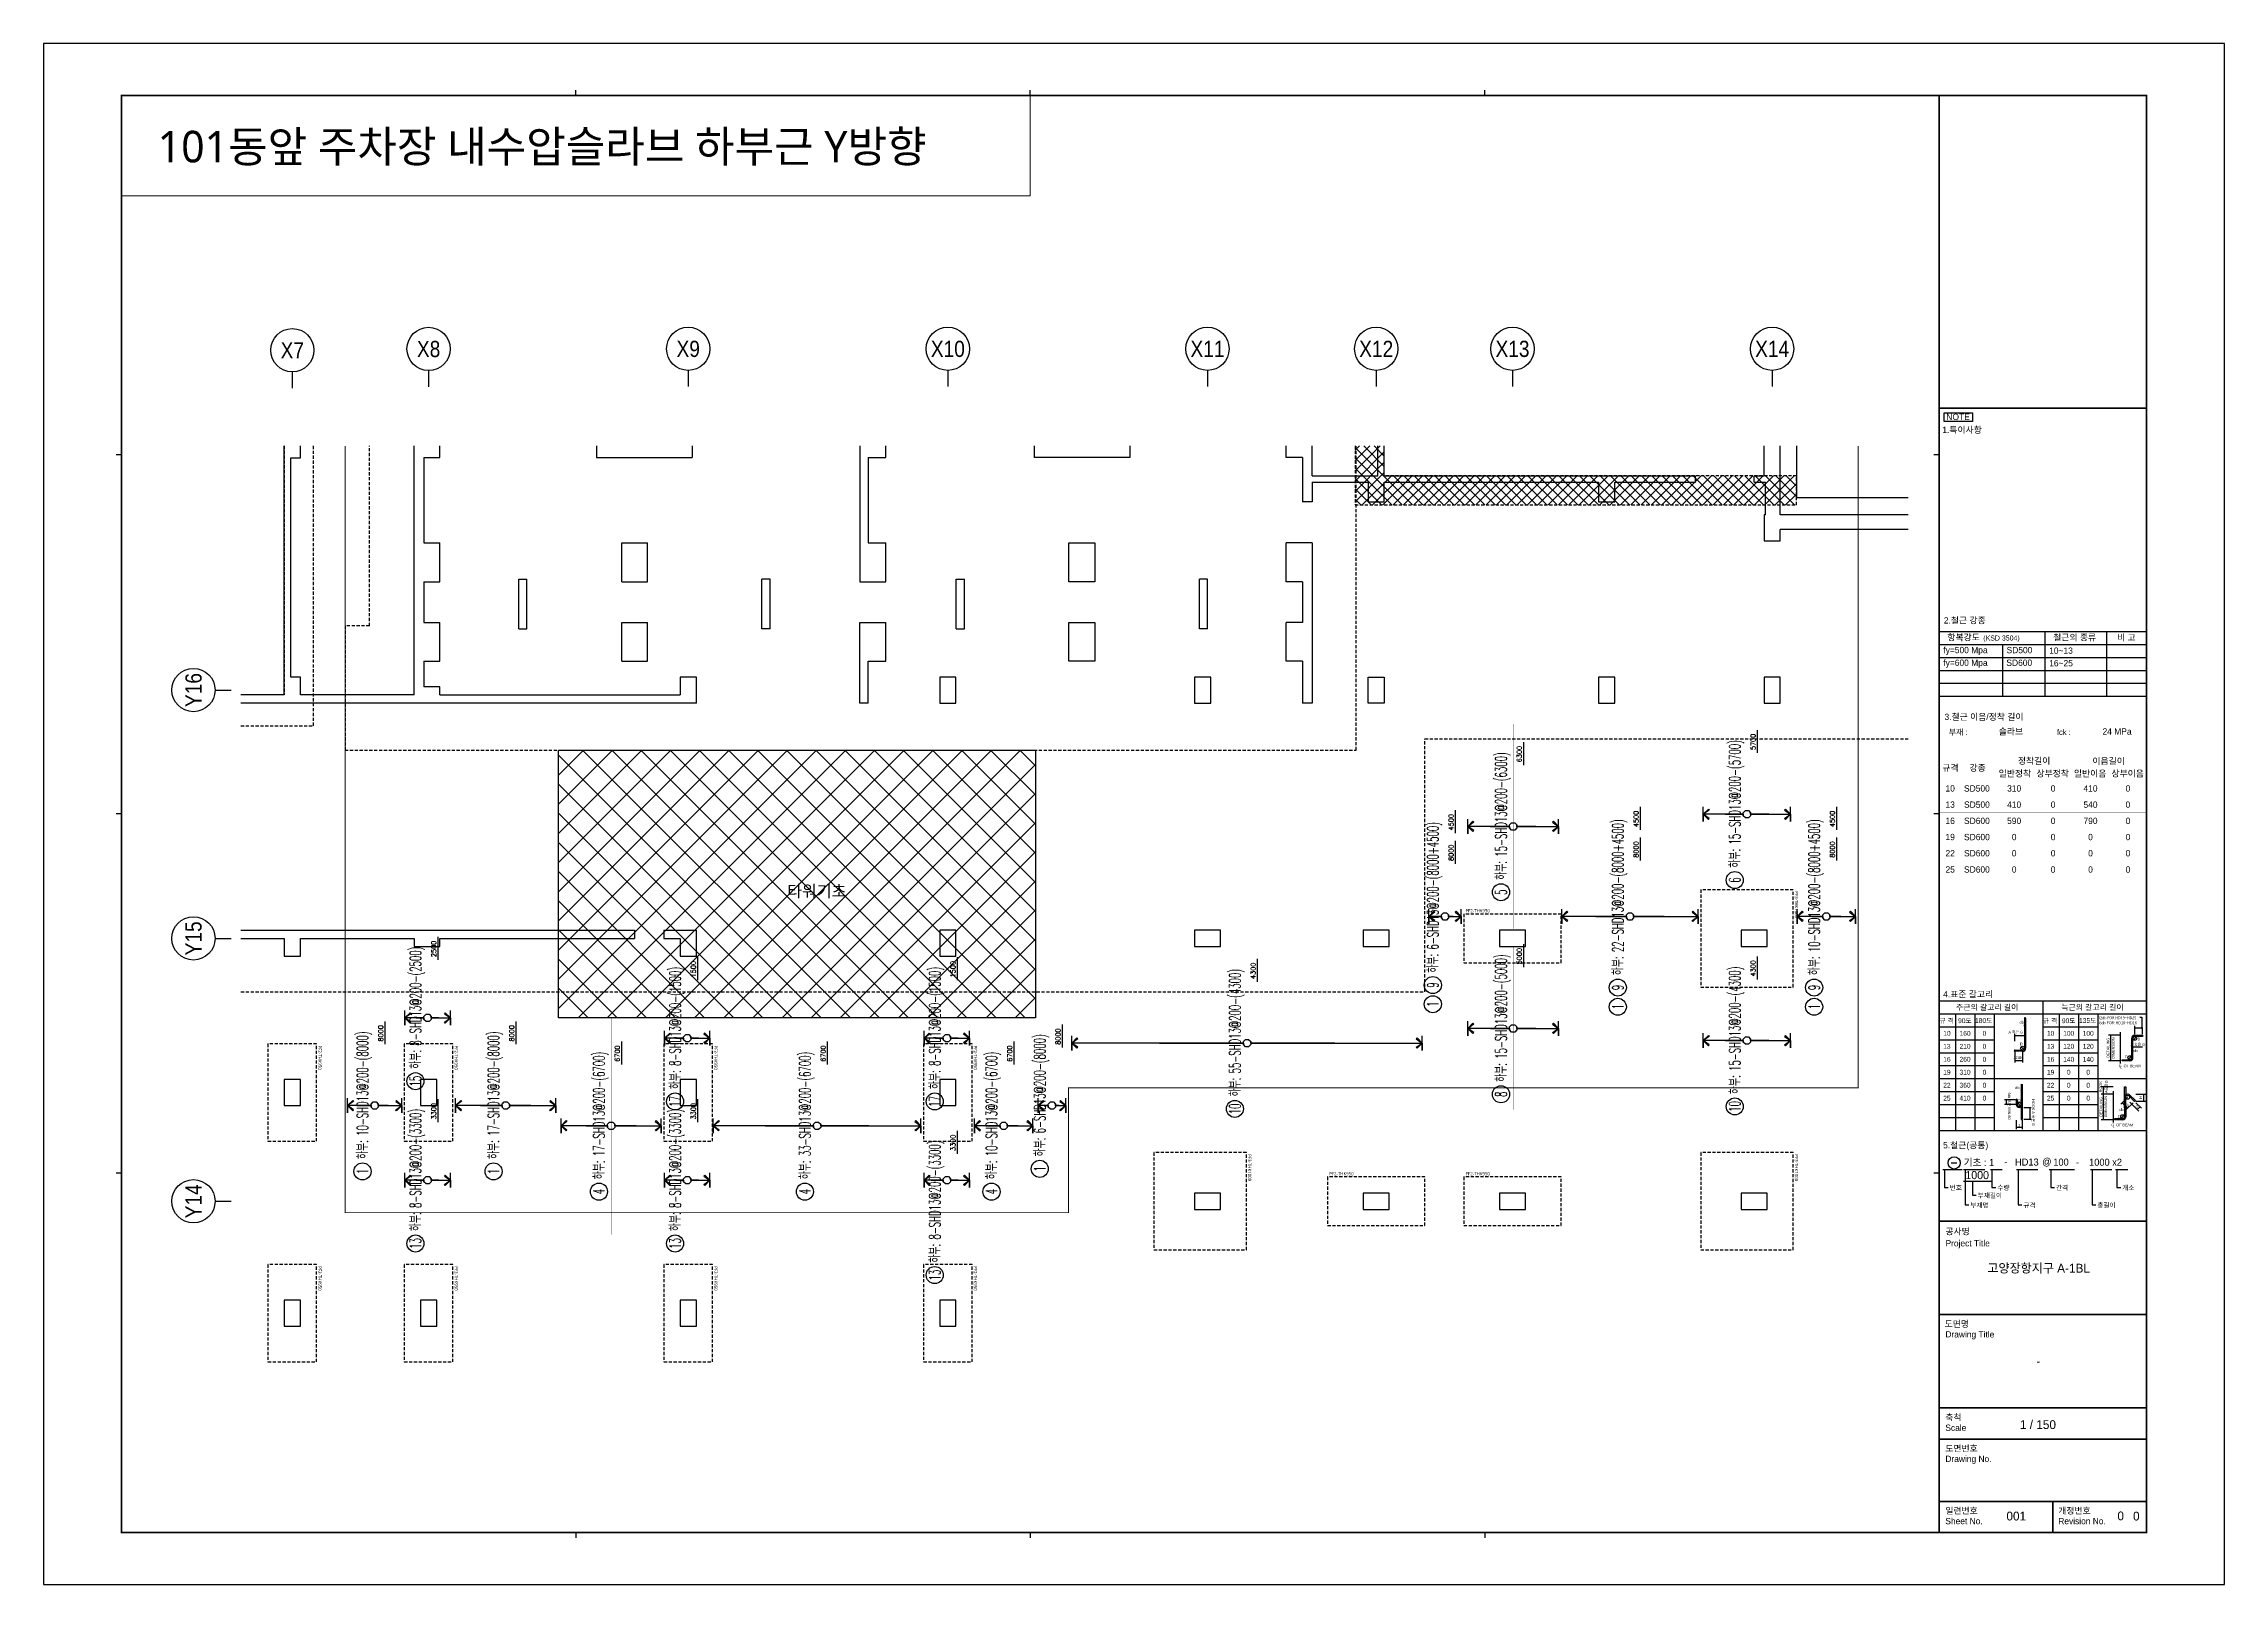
# Model space of a CAD drawing. Header units: millimetres. Extents: x 321717 to 696608, y -514806 to -16026.
# Drawn here: x 471464 to 538664, y -337232 to -289769 of the extents above; entities that cross this region are included whole.
import ezdxf
from ezdxf.enums import TextEntityAlignment as Align

# ---------------------------------------------------------------- set-up
doc = ezdxf.new("R2010")
doc.units = ezdxf.units.MM
doc.header["$LTSCALE"] = 65
doc.linetypes.add('XS-기초$0$HID', pattern=[2.3, 1.5, -0.8])
doc.layers.get('Defpoints').update_dxf_attribs({"color": 145})
for name, color, linetype in [('BUB', 7, 'Continuous'), ('NAME-F', 6, 'Continuous'), ('XDIM', 7, 'Continuous'), ('XREBAR', 1, 'Continuous'), ('XS-기초$0$MAT', 3, 'XS-기초$0$HID'), ('XS-기초$0$PILE-P', 4, 'XS-기초$0$HID'), ('XS-기초$0$WALL', 11, 'Continuous'), ('XS-기초$0$기초꺽임', 4, 'XS-기초$0$HID'), ('XS-기초$0$기초꺽임-HAT', 5, 'Continuous'), ('XS-기초$0$기초연단', 3, 'Continuous'), ('XS-기초$0$하부보강', 7, 'XS-기초$0$HID'), ('XTAG', 7, 'Continuous'), ('기초꺽임', 7, 'Continuous')]:
    doc.layers.add(name, color=color, linetype=linetype)
doc.layers.add('TEXT', color=3, linetype='Continuous', lineweight=9)
doc.layers.add('XTITLE', color=22, linetype='Continuous', lineweight=0)
doc.layers.add('XS-기초$0$DEFPOINT', color=144, linetype='Continuous', plot=False)
doc.styles.add('ARIAL', font='malgun_0.ttf')
doc.styles.add('HYULL', font='Dotum.ttf')
doc.styles.add('XRebar', font='Romans.shx', dxfattribs={"bigfont": 'whgtxt.shx'})
doc.styles.add('XRebar2', font='Romans.shx')
doc.styles.add('XRebarSheet', font='HMKMRHD.TTF')
doc.styles.add('XS-기초$0$맑은고딕', font='malgun_0.ttf')
doc.styles.add('돋움', font='malgun_0.ttf')
doc.styles.add('돋음', font='Dotum.ttf')
doc.dimstyles.new('NDIM', dxfattribs={"dimtxt": 3, "dimasz": 1.5, "dimexe": 2, "dimexo": 2, "dimgap": 1, "dimtad": 1, "dimdec": 0, "dimdsep": 46, "dimlunit": 6, "dimtxsty": 'ARIAL', "dimblk": 'DOT', "dimcen": 1, "dimclrd": 256, "dimclre": 7, "dimclrt": 3, "dimadec": 0, "dimazin": 0, "dimtfac": 1, "dimtdec": 0, "dimtix": 1, "dimtmove": 2, "dimatfit": 3, "dimldrblk": 'DOT', "dimfxl": 8, "dimtvp": 1, "dimtolj": 1, "dimlwd": -1, "dimlwe": -1, "dimarcsym": 0})

msp = doc.modelspace()

# ---------------------------------------------------------------- texts
at = {"layer": 'XDIM', "color": 3, "linetype": 'Continuous', "ltscale": 4.8161e-312, "style": 'XRebar2'}
for s, p in [('5700', (524258.1, -311281.4)), ('6300', (517053.1, -311656.4)), ('4500', (514953.1, -313754.3)), ('4500', (520653.1, -313653.3)), ('4500', (526703.1, -313653.3)), ('8000', (514953.1, -314695.7)), ('8000', (520653.1, -314594.7)), ('8000', (526703.1, -314594.7)), ('2500', (483603.1, -317657.4)), ('5000', (517053.1, -317881.4)), ('1500', (491603.1, -318282.4)), ('1500', (499603.1, -318282.4)), ('4300', (508853.1, -318331.4)), ('4300', (524258.1, -318256.4)), ('8000', (481970.6, -320256.4)), ('8000', (486008.1, -320256.4)), ('8000', (502840.1, -320357.4)), ('6700', (489258.1, -320881.4)), ('6700', (495603.1, -320881.4)), ('6700', (501353.1, -320881.4)), ('3300', (483603.1, -322657.4)), ('3300', (491603.1, -322657.4)), ('3300', (499603.1, -323628.9))]:
    msp.add_text(s, height=147, rotation=90, dxfattribs=at).set_placement(p, align=Align.BOTTOM_CENTER)
at = {"layer": 'XTITLE', "color": 2, "style": '돋움'}
msp.add_text('101동앞 주차장 내수압슬라브 하부근 Y방향', height=970.844, dxfattribs=at).set_placement((474978.7, -292940.7), align=Align.MIDDLE_LEFT)

# ---------------------------------------------------------------- blocks, each defined once
blk = doc.blocks.new('XS-기초$0$PF2')
at = {"layer": 'XS-기초$0$MAT', "linetype": 'XS-기초$0$HID'}
blk.add_lwpolyline([(-1500, -750), (1500, -750), (1500, 750), (-1500, 750)], close=True, dxfattribs=at)
at = {"layer": 'XS-기초$0$DEFPOINT', "color": 1, "style": 'XS-기초$0$맑은고딕'}
blk.add_text('PF2-THK950', height=100, dxfattribs=at).set_placement((-1450, 850), align=Align.MIDDLE_LEFT)
blk = doc.blocks.new('XS-기초$0$PF3')
at = {"layer": 'XS-기초$0$MAT', "linetype": 'XS-기초$0$HID'}
blk.add_lwpolyline([(-1500, -1650), (1500, -1650), (1500, 1200), (-1500, 1200)], close=True, dxfattribs=at)
at = {"layer": 'XS-기초$0$DEFPOINT', "color": 1, "style": 'XS-기초$0$맑은고딕'}
blk.add_text('PF3-THK1000', height=100, dxfattribs=at).set_placement((-1450, 1300), align=Align.MIDDLE_LEFT)
blk = doc.blocks.new('BUB')
at = {"layer": 'BUB'}
blk.add_line((0, 1500), (0, 0), dxfattribs=at)
blk.add_circle((0, 3500), 2000, dxfattribs=at)
blk = doc.blocks.new('asdraa')
at = {"layer": 'XS-기초$0$기초꺽임-HAT'}
h = blk.add_hatch(dxfattribs=at)
h.set_pattern_fill('ANSI37', color=8, scale=1800, style=0)
h.set_pattern_definition([(45, (-182074, -166700), (-159.09903, 159.09903), []), (135, (-182074, -166700), (-159.09903, -159.09903), [])])
h.paths.add_polyline_path([(9736, 23621), (8836, 23621), (8836, 21800), (22436, 21800), (22436, 22700), (9736, 22700)])
at = {"layer": 'XS-기초$0$하부보강'}
h = blk.add_hatch(dxfattribs=at)
h.set_pattern_fill('ANSI37', color=8, scale=200)
h.set_pattern_definition([(45, (-443615.26, 352544.86), (-449.0128, 449.0128), []), (135, (-443615.26, 352544.86), (-449.0128, -449.0128), [])])
h.paths.add_polyline_path([(-1014, 6000), (-15714, 6000), (-15714, 14250), (-1014, 14250)])
at = {"layer": 'NAME-F'}
blk.add_lwpolyline([(-1014, 6000), (-15714, 6000), (-15714, 14250), (-1014, 14250)], close=True, dxfattribs=at)
at = {"layer": 'XS-기초$0$WALL', "color": 5}
for p, q in [((-24164, 15950), (-24164, 23621)), ((-23664, 23250), (-23664, 23621)), ((-20164, 15950), (-20164, 23621)), ((-19364, 23265), (-19364, 23621)), ((-14539, 23621), (-14539, 23265)), ((-11589, 23621), (-11589, 23265)), ((-6424, 23621), (-6424, 19430)), ((-5624, 23265), (-5624, 23621)), ((-1059, 23621), (-1059, 23265)), ((1891, 23621), (1891, 23265)), ((6716, 23265), (6716, 23621)), ((7516, 22700), (7516, 23621)), ((9536, 22700), (9536, 23621)), ((9736, 22700), (9736, 23621)), ((21436, 22700), (21436, 23621)), ((21936, 21500), (21936, 23621)), ((-23964, 16500), (-23964, 23250)), ((-23964, 23250), (-23664, 23250)), ((-19864, 23265), (-19364, 23265)), ((-19864, 23265), (-19864, 20630)), ((-14539, 23265), (-11589, 23265)), ((-6174, 23265), (-5624, 23265)), ((-6174, 23265), (-6174, 20630)), ((1891, 23265), (-1059, 23265)), ((7216, 23265), (6716, 23265)), ((7216, 23265), (7216, 21900)), ((7516, 22700), (9536, 22700)), ((7516, 22500), (7516, 21900)), ((7516, 22500), (9236, 22500)), ((9236, 22500), (9236, 21900)), ((9736, 22700), (19326, 22700)), ((9736, 22500), (16336, 22500)), ((9736, 21900), (9736, 22500)), ((16336, 22500), (16336, 21900)), ((16836, 22500), (19326, 22500)), ((16836, 21900), (16836, 22500)), ((19326, 22500), (19326, 22700)), ((21136, 22700), (21436, 22700)), ((21136, 22500), (21136, 22700)), ((21136, 22500), (21486, 22500)), ((21486, 21500), (21486, 22500)), ((7516, 21900), (7216, 21900)), ((9236, 21900), (9736, 21900)), ((16336, 21900), (16836, 21900)), ((21486, 21500), (21436, 21500)), ((21436, 21500), (21436, 20700)), ((25881, 21500), (21936, 21500)), ((21936, 20700), (21936, 21050)), ((25881, 21050), (21936, 21050)), ((-19864, 20630), (-19364, 20630)), ((-19364, 19430), (-19364, 20630)), ((-13764, 20630), (-12964, 20630)), ((-13764, 19430), (-13764, 20630)), ((-12964, 19430), (-12964, 20630)), ((-6174, 20630), (-5624, 20630)), ((-5624, 19430), (-5624, 20630)), ((16, 19430), (16, 20630)), ((16, 20630), (816, 20630)), ((816, 20630), (816, 19430)), ((7516, 20630), (6716, 20630)), ((6716, 19430), (6716, 20630)), ((7516, 20630), (7516, 15700)), ((21436, 20700), (21936, 20700)), ((-16934, 17985), (-16934, 19520)), ((-16934, 19520), (-16684, 19520)), ((-16684, 17985), (-16684, 19520)), ((-9444, 17985), (-9444, 19520)), ((-9194, 19520), (-9444, 19520)), ((-9194, 17985), (-9194, 19520)), ((-3454, 17985), (-3454, 19520)), ((-3454, 19520), (-3204, 19520)), ((-3204, 17985), (-3204, 19520)), ((4036, 17985), (4036, 19520)), ((4286, 19520), (4036, 19520)), ((4286, 17985), (4286, 19520)), ((-19864, 19430), (-19364, 19430)), ((-19864, 19430), (-19864, 18185)), ((-13764, 19430), (-12964, 19430)), ((-6424, 19430), (-5624, 19430)), ((816, 19430), (16, 19430)), ((7216, 19430), (6716, 19430)), ((7216, 19430), (7216, 18185)), ((-19864, 18185), (-19364, 18185)), ((-19364, 16985), (-19364, 18185)), ((-13764, 18185), (-12964, 18185)), ((-13764, 16985), (-13764, 18185)), ((-12964, 16985), (-12964, 18185)), ((-6424, 18185), (-5624, 18185)), ((-6424, 15700), (-6424, 18185)), ((-5624, 16985), (-5624, 18185)), ((16, 16985), (16, 18185)), ((16, 18185), (816, 18185)), ((816, 18185), (816, 16985)), ((6716, 16985), (6716, 18185)), ((7216, 18185), (6716, 18185)), ((-16934, 17985), (-16684, 17985)), ((-9194, 17985), (-9444, 17985)), ((-3454, 17985), (-3204, 17985)), ((4286, 17985), (4036, 17985)), ((-19864, 16985), (-19364, 16985)), ((-19864, 16985), (-19864, 16200)), ((-13764, 16985), (-12964, 16985)), ((-6174, 16985), (-5624, 16985)), ((-6174, 15700), (-6174, 16985)), ((816, 16985), (16, 16985)), ((7216, 16985), (6716, 16985)), ((7216, 16985), (7216, 15700)), ((-23664, 16500), (-23964, 16500)), ((-23664, 15950), (-23664, 16500)), ((-19364, 16200), (-19864, 16200)), ((-19364, 15950), (-19364, 16200)), ((-11464, 16500), (-11964, 16500)), ((-11964, 16500), (-11964, 15950)), ((-11464, 15700), (-11464, 16500)), ((-3464, 16500), (-3964, 16500)), ((-3964, 16500), (-3964, 15700)), ((-3464, 15700), (-3464, 16500)), ((4386, 16500), (3886, 16500)), ((3886, 16500), (3886, 15700)), ((4386, 15700), (4386, 16500)), ((16836, 16500), (16336, 16500)), ((16336, 16500), (16336, 15700)), ((16836, 15700), (16836, 16500)), ((21936, 16500), (21436, 16500)), ((21436, 16500), (21436, 15700)), ((21936, 15700), (21936, 16500)), ((-24164, 15950), (-25496, 15950)), ((-11464, 15700), (-25496, 15700)), ((-20164, 15950), (-23664, 15950)), ((-19364, 15950), (-11964, 15950)), ((-6174, 15700), (-6424, 15700)), ((-3964, 15700), (-3464, 15700)), ((3886, 15700), (4386, 15700)), ((7516, 15700), (7216, 15700)), ((16336, 15700), (16836, 15700)), ((21436, 15700), (21936, 15700)), ((-25496, 8700), (-13374, 8700)), ((-25496, 8450), (-24164, 8450)), ((-24164, 8450), (-24164, 7900)), ((-23664, 8450), (-20164, 8450)), ((-23664, 7900), (-23664, 8450)), ((-20164, 8450), (-20164, 8200)), ((-20164, 8200), (-19364, 8200)), ((-19364, 8450), (-13374, 8450)), ((-19364, 8200), (-19364, 8450)), ((-13374, 8700), (-13374, 8450)), ((-12464, 8700), (-11464, 8700)), ((-12464, 8700), (-12464, 8450)), ((-12464, 8450), (-11964, 8450)), ((-11964, 8450), (-11964, 7900)), ((-11464, 7900), (-11464, 8700)), ((-3464, 8700), (-3964, 8700)), ((-3964, 8700), (-3964, 7900)), ((-3464, 7900), (-3464, 8700)), ((3886, 8700), (3886, 8200)), ((4686, 8700), (3886, 8700)), ((3886, 8200), (4686, 8200)), ((4686, 8200), (4686, 8700)), ((9086, 8700), (9086, 8200)), ((9886, 8700), (9086, 8700)), ((9086, 8200), (9886, 8200)), ((9886, 8200), (9886, 8700)), ((13286, 8700), (13286, 8200)), ((14086, 8700), (13286, 8700)), ((13286, 8200), (14086, 8200)), ((14086, 8200), (14086, 8700)), ((20736, 8700), (20736, 8200)), ((21536, 8700), (20736, 8700)), ((20736, 8200), (21536, 8200)), ((21536, 8200), (21536, 8700)), ((-24164, 7900), (-23664, 7900)), ((-11964, 7900), (-11464, 7900)), ((-3964, 7900), (-3464, 7900)), ((-23664, 4100), (-24164, 4100)), ((-24164, 4100), (-24164, 3300)), ((-23664, 3300), (-23664, 4100)), ((-19464, 4100), (-19964, 4100)), ((-19964, 4100), (-19964, 3300)), ((-19464, 3300), (-19464, 4100)), ((-11464, 4100), (-11964, 4100)), ((-11964, 4100), (-11964, 3300)), ((-11464, 3300), (-11464, 4100)), ((-3464, 4100), (-3964, 4100)), ((-3964, 4100), (-3964, 3300)), ((-3464, 3300), (-3464, 4100)), ((-24164, 3300), (-23664, 3300)), ((-19964, 3300), (-19464, 3300)), ((-11964, 3300), (-11464, 3300)), ((-3964, 3300), (-3464, 3300)), ((3886, 600), (3886, 100)), ((4686, 600), (3886, 600)), ((3886, 100), (4686, 100)), ((4686, 100), (4686, 600)), ((9086, 600), (9086, 100)), ((9886, 600), (9086, 600)), ((9086, 100), (9886, 100)), ((9886, 100), (9886, 600)), ((13286, 600), (13286, 100)), ((14086, 600), (13286, 600)), ((13286, 100), (14086, 100)), ((14086, 100), (14086, 600)), ((20736, 600), (20736, 100)), ((21536, 600), (20736, 600)), ((20736, 100), (21536, 100)), ((21536, 100), (21536, 600)), ((-23664, -2700), (-24164, -2700)), ((-24164, -2700), (-24164, -3500)), ((-23664, -3500), (-23664, -2700)), ((-19464, -2700), (-19964, -2700)), ((-19964, -2700), (-19964, -3500)), ((-19464, -3500), (-19464, -2700)), ((-11464, -2700), (-11964, -2700)), ((-11964, -2700), (-11964, -3500)), ((-11464, -3500), (-11464, -2700)), ((-3464, -2700), (-3964, -2700)), ((-3964, -2700), (-3964, -3500)), ((-3464, -3500), (-3464, -2700)), ((-24164, -3500), (-23664, -3500)), ((-19964, -3500), (-19464, -3500)), ((-11964, -3500), (-11464, -3500)), ((-3964, -3500), (-3464, -3500))]:
    blk.add_line(p, q, dxfattribs=at)
blk.add_lwpolyline([(9236, 16500), (9736, 16500), (9736, 15700), (9236, 15700)], close=True, dxfattribs=at)
at = {"layer": 'XS-기초$0$기초꺽임'}
for points in [[(-25496, 15000), (-23264, 15000), (-23264, 23621)], [(-24164, 23621), (-24164, 15950), (-25496, 15950)], [(8836, 23621), (8836, 21800), (22436, 21800), (22436, 22700), (9736, 22700), (9736, 23621)]]:
    blk.add_lwpolyline(points, dxfattribs=at)
at = {"layer": 'XS-기초$0$기초연단', "linetype": 'XS-기초$0$HID'}
for p, q in [((-21539, 18075), (-21539, 23621)), ((8866, 14250), (8866, 23621)), ((-22289, 18075), (-22289, 14250)), ((-21539, 18075), (-22289, 18075)), ((-22289, 14250), (8866, 14250)), ((10986, 14600), (25881, 14600)), ((10986, 6800), (10986, 14600)), ((-25496, 6800), (10986, 6800))]:
    blk.add_line(p, q, dxfattribs=at)
at = {"layer": 'XS-기초$0$기초연단'}
for p in [(22436, 23621), (25881, 22025)]:
    blk.add_line(p, (22436, 22025), dxfattribs=at)
at = {"layer": '기초꺽임', "color": 1, "const_width": 30}
blk.add_lwpolyline([(-22289, 23621), (-22289, 0), (0, 0), (0, 3850), (24336, 3850), (24336, 23621)], dxfattribs=at)
at = {"layer": 'BUB', "xscale": 0.3333333333333333, "yscale": 0.3333333333333333, "zscale": 0.3333333333333333}
for p in [(-23914, 25400), (-19714, 25440), (-11714, 25446), (-3714, 25446), (4286, 25446), (9486, 25446), (13686, 25446), (21686, 25446)]:
    blk.add_blockref('BUB', p, dxfattribs=at)
at = {"layer": 'BUB', "xscale": 0.3333333333333333, "yscale": 0.3333333333333333, "zscale": 0.3333333333333333, "rotation": 90}
for p in [(-25795, 16100), (-25795, 8450), (-25795, 350)]:
    blk.add_blockref('BUB', p, dxfattribs=at)
at = {"layer": 'XS-기초$0$PILE-P', "rotation": 270}
for name, p in [('XS-기초$0$PF3', (21136, 8450)), ('XS-기초$0$PF2', (-23914, 3700)), ('XS-기초$0$PF2', (-19714, 3700)), ('XS-기초$0$PF2', (-11714, 3700)), ('XS-기초$0$PF2', (-3714, 3700)), ('XS-기초$0$PF3', (4286, 350)), ('XS-기초$0$PF3', (21136, 350)), ('XS-기초$0$PF2', (-23914, -3100)), ('XS-기초$0$PF2', (-19714, -3100)), ('XS-기초$0$PF2', (-11714, -3100)), ('XS-기초$0$PF2', (-3714, -3100))]:
    blk.add_blockref(name, p, dxfattribs=at)
at = {"layer": 'XS-기초$0$PILE-P'}
for p in [(13686, 8450), (9486, 350), (13686, 350)]:
    blk.add_blockref('XS-기초$0$PF2', p, dxfattribs=at)
at = {"layer": 'TEXT', "style": '돋음', "width": 0.9}
for s, p in [('X7', (-23914, 26565)), ('X8', (-19714, 26605)), ('X9', (-11714, 26610)), ('X10', (-3714, 26610)), ('X11', (4286, 26610)), ('X12', (9486, 26610)), ('X13', (13686, 26610)), ('X14', (21686, 26610))]:
    blk.add_text(s, height=500, dxfattribs=at).set_placement(p, align=Align.MIDDLE_CENTER)
for s, p in [('Y16', (-26959, 16100)), ('Y15', (-26959, 8450)), ('Y14', (-26959, 350))]:
    blk.add_text(s, height=500, rotation=90, dxfattribs=at).set_placement(p, align=Align.MIDDLE_CENTER)
at = {"layer": 'XTITLE', "color": 2, "style": '돋움'}
blk.add_text('타워기초', height=364.1, dxfattribs=at).set_placement((-8665, 9906, 2), align=Align.MIDDLE_LEFT)
blk = doc.blocks.new('_Dot')
at = {"color": 0, "linetype": 'ByBlock', "lineweight": -2}
blk.add_line((-0.5, 0), (-1, 0), dxfattribs=at)
at = {"color": 0, "linetype": 'ByBlock', "const_width": 0.5}
blk.add_lwpolyline([(-0.25, 0, 1), (0.25, 0, 1)], format="xyb", close=True, dxfattribs=at)
blk = doc.blocks.new('*D118')
at = {"color": 7, "transparency": 16777216}
for p, q in [((80432, 20451), (80432, 20463)), ((80477, 20451), (80477, 20463))]:
    blk.add_line(p, q, dxfattribs=at)
at = {"transparency": 16777216}
blk.add_line((80433, 20461), (80475, 20461), dxfattribs=at)
at = {"layer": 'Defpoints', "color": 0, "transparency": 16777216}
for p in [(80432, 20449), (80477, 20461), (80477, 20449)]:
    blk.add_point(p, dxfattribs=at)
at = {"transparency": 16777216, "xscale": 1.5, "yscale": 1.5, "zscale": 1.5, "rotation": 180}
blk.add_blockref('_Dot', (80432, 20461), dxfattribs=at)
at = {"transparency": 16777216, "xscale": 1.5, "yscale": 1.5, "zscale": 1.5}
blk.add_blockref('_Dot', (80477, 20461), dxfattribs=at)
blk = doc.blocks.new('*D119')
at = {"color": 7, "transparency": 16777216}
for p, q in [((76172, 19024), (76172, 19045)), ((76217, 19024), (76217, 19045))]:
    blk.add_line(p, q, dxfattribs=at)
at = {"transparency": 16777216}
blk.add_line((76215, 19043), (76174, 19043), dxfattribs=at)
at = {"layer": 'Defpoints', "color": 0, "transparency": 16777216}
for p in [(76172, 19043), (76172, 19022), (76217, 19022)]:
    blk.add_point(p, dxfattribs=at)
at = {"transparency": 16777216, "xscale": 1.5, "yscale": 1.5, "zscale": 1.5, "rotation": 180}
blk.add_blockref('_Dot', (76172, 19043), dxfattribs=at)
at = {"transparency": 16777216, "xscale": 1.5, "yscale": 1.5, "zscale": 1.5}
blk.add_blockref('_Dot', (76217, 19043), dxfattribs=at)
blk = doc.blocks.new('*D120')
at = {"transparency": 16777216}
blk.add_line((80158, 18181), (80199, 18181), dxfattribs=at)
at = {"layer": 'Defpoints', "color": 0, "transparency": 16777216}
for p in [(80156, 18181), (80201, 18181), (80201, 18181)]:
    blk.add_point(p, dxfattribs=at)
at = {"transparency": 16777216, "xscale": 1.5, "yscale": 1.5, "zscale": 1.5, "rotation": 180}
blk.add_blockref('_Dot', (80156, 18181), dxfattribs=at)
at = {"transparency": 16777216, "xscale": 1.5, "yscale": 1.5, "zscale": 1.5}
blk.add_blockref('_Dot', (80201, 18181), dxfattribs=at)
blk = doc.blocks.new('*U51', base_point=(500672.2856, -324839.635))
at = {"layer": 'XTAG', "color": 0, "linetype": 'Continuous', "ltscale": 6.95304e-310}
blk.add_circle((500672.2856, -325134.9475), 262.5, dxfattribs=at)
at = {"layer": 'XTAG', "color": 0, "linetype": 'Continuous', "ltscale": 6.95304e-310, "style": 'XRebar', "width": 0.55}
blk.add_text('하부: 10-SHD13@200-(6700)', height=350, rotation=90, dxfattribs=at).set_placement((500672.2856, -324752.135), align=Align.MIDDLE_LEFT)
blk.add_text('4', height=350, rotation=90, dxfattribs=at).set_placement((500672.2856, -325134.9475), align=Align.MIDDLE_CENTER)
blk = doc.blocks.new('*U52', base_point=(494922.2858, -324839.635))
at = {"layer": 'XTAG', "color": 0, "linetype": 'Continuous', "ltscale": 6.95304e-310}
blk.add_circle((494922.2858, -325134.9475), 262.5, dxfattribs=at)
at = {"layer": 'XTAG', "color": 0, "linetype": 'Continuous', "ltscale": 6.95304e-310, "style": 'XRebar', "width": 0.55}
blk.add_text('하부: 33-SHD13@200-(6700)', height=350, rotation=90, dxfattribs=at).set_placement((494922.2858, -324752.135), align=Align.MIDDLE_LEFT)
blk.add_text('4', height=350, rotation=90, dxfattribs=at).set_placement((494922.2858, -325134.9475), align=Align.MIDDLE_CENTER)
blk = doc.blocks.new('*U53', base_point=(488577.2857, -324839.635))
at = {"layer": 'XTAG', "color": 0, "linetype": 'Continuous', "ltscale": 6.95304e-310}
blk.add_circle((488577.2857, -325134.9475), 262.5, dxfattribs=at)
at = {"layer": 'XTAG', "color": 0, "linetype": 'Continuous', "ltscale": 6.95304e-310, "style": 'XRebar', "width": 0.55}
blk.add_text('하부: 17-SHD13@200-(6700)', height=350, rotation=90, dxfattribs=at).set_placement((488577.2857, -324752.135), align=Align.MIDDLE_LEFT)
blk.add_text('4', height=350, rotation=90, dxfattribs=at).set_placement((488577.2857, -325134.9475), align=Align.MIDDLE_CENTER)
blk = doc.blocks.new('*U54', base_point=(523577.2858, -315239.635))
at = {"layer": 'XTAG', "color": 0, "linetype": 'Continuous', "ltscale": 6.95304e-310}
blk.add_circle((523577.2858, -315534.9475), 262.5, dxfattribs=at)
at = {"layer": 'XTAG', "color": 0, "linetype": 'Continuous', "ltscale": 6.95304e-310, "style": 'XRebar', "width": 0.55}
blk.add_text('하부: 15-SHD13@200-(5700)', height=350, rotation=90, dxfattribs=at).set_placement((523577.2858, -315152.135), align=Align.MIDDLE_LEFT)
blk.add_text('6', height=350, rotation=90, dxfattribs=at).set_placement((523577.2858, -315534.9475), align=Align.MIDDLE_CENTER)
blk = doc.blocks.new('*U55', base_point=(516372.2858, -321839.635))
at = {"layer": 'XTAG', "color": 0, "linetype": 'Continuous', "ltscale": 6.95304e-310}
blk.add_circle((516372.2858, -322134.9475), 262.5, dxfattribs=at)
at = {"layer": 'XTAG', "color": 0, "linetype": 'Continuous', "ltscale": 6.95304e-310, "style": 'XRebar', "width": 0.55}
blk.add_text('하부: 15-SHD13@200-(5000)', height=350, rotation=90, dxfattribs=at).set_placement((516372.2858, -321752.135), align=Align.MIDDLE_LEFT)
blk.add_text('8', height=350, rotation=90, dxfattribs=at).set_placement((516372.2858, -322134.9475), align=Align.MIDDLE_CENTER)
blk = doc.blocks.new('*U57', base_point=(523577.2858, -322214.635))
at = {"layer": 'XTAG', "color": 0, "linetype": 'Continuous', "ltscale": 6.95304e-310}
blk.add_circle((523577.2858, -322509.9475), 262.5, dxfattribs=at)
at = {"layer": 'XTAG', "color": 0, "linetype": 'Continuous', "ltscale": 6.95304e-310, "style": 'XRebar', "width": 0.55}
blk.add_text('하부: 15-SHD13@200-(4300)', height=350, rotation=90, dxfattribs=at).set_placement((523577.2858, -322127.135), align=Align.MIDDLE_LEFT)
blk.add_text('10', height=350, rotation=90, dxfattribs=at).set_placement((523577.2858, -322509.9475), align=Align.MIDDLE_CENTER)
blk = doc.blocks.new('*U58', base_point=(508172.2858, -322289.635))
at = {"layer": 'XTAG', "color": 0, "linetype": 'Continuous', "ltscale": 6.95304e-310}
blk.add_circle((508172.2858, -322584.9475), 262.5, dxfattribs=at)
at = {"layer": 'XTAG', "color": 0, "linetype": 'Continuous', "ltscale": 6.95304e-310, "style": 'XRebar', "width": 0.55}
blk.add_text('하부: 55-SHD13@200-(4300)', height=350, rotation=90, dxfattribs=at).set_placement((508172.2858, -322202.135), align=Align.MIDDLE_LEFT)
blk.add_text('10', height=350, rotation=90, dxfattribs=at).set_placement((508172.2858, -322584.9475), align=Align.MIDDLE_CENTER)
blk = doc.blocks.new('*U63', base_point=(498922.2858, -327407.5022))
at = {"layer": 'XTAG', "color": 0, "linetype": 'Continuous', "ltscale": 6.95304e-310}
blk.add_circle((498922.2858, -327702.8147), 262.5, dxfattribs=at)
at = {"layer": 'XTAG', "color": 0, "linetype": 'Continuous', "ltscale": 6.95304e-310, "style": 'XRebar', "width": 0.55}
blk.add_text('하부: 8-SHD13@200-(3300)', height=350, rotation=90, dxfattribs=at).set_placement((498922.2858, -327320.0022), align=Align.MIDDLE_LEFT)
blk.add_text('13', height=350, rotation=90, dxfattribs=at).set_placement((498922.2858, -327702.8147), align=Align.MIDDLE_CENTER)
blk = doc.blocks.new('*U64', base_point=(490922.2858, -326436.0636))
at = {"layer": 'XTAG', "color": 0, "linetype": 'Continuous', "ltscale": 6.95304e-310}
blk.add_circle((490922.2858, -326731.3761), 262.5, dxfattribs=at)
at = {"layer": 'XTAG', "color": 0, "linetype": 'Continuous', "ltscale": 6.95304e-310, "style": 'XRebar', "width": 0.55}
blk.add_text('하부: 8-SHD13@200-(3300)', height=350, rotation=90, dxfattribs=at).set_placement((490922.2858, -326348.5636), align=Align.MIDDLE_LEFT)
blk.add_text('13', height=350, rotation=90, dxfattribs=at).set_placement((490922.2858, -326731.3761), align=Align.MIDDLE_CENTER)
blk = doc.blocks.new('*U65', base_point=(482922.2858, -326436.0636))
at = {"layer": 'XTAG', "color": 0, "linetype": 'Continuous', "ltscale": 6.95304e-310}
blk.add_circle((482922.2858, -326731.3761), 262.5, dxfattribs=at)
at = {"layer": 'XTAG', "color": 0, "linetype": 'Continuous', "ltscale": 6.95304e-310, "style": 'XRebar', "width": 0.55}
blk.add_text('하부: 8-SHD13@200-(3300)', height=350, rotation=90, dxfattribs=at).set_placement((482922.2858, -326348.5636), align=Align.MIDDLE_LEFT)
blk.add_text('13', height=350, rotation=90, dxfattribs=at).set_placement((482922.2858, -326731.3761), align=Align.MIDDLE_CENTER)
blk = doc.blocks.new('*U67', base_point=(482922.2858, -321436.0636))
at = {"layer": 'XTAG', "color": 0, "linetype": 'Continuous', "ltscale": 6.95304e-310}
blk.add_circle((482922.2858, -321731.3761), 262.5, dxfattribs=at)
at = {"layer": 'XTAG', "color": 0, "linetype": 'Continuous', "ltscale": 6.95304e-310, "style": 'XRebar', "width": 0.55}
blk.add_text('하부: 8-SHD13@200-(2500)', height=350, rotation=90, dxfattribs=at).set_placement((482922.2858, -321348.5636), align=Align.MIDDLE_LEFT)
blk.add_text('15', height=350, rotation=90, dxfattribs=at).set_placement((482922.2858, -321731.3761), align=Align.MIDDLE_CENTER)
blk = doc.blocks.new('*U70', base_point=(516372.2858, -315614.635))
at = {"layer": 'XTAG', "color": 0, "linetype": 'Continuous', "ltscale": 6.95304e-310}
blk.add_circle((516372.2858, -315909.9475), 262.5, dxfattribs=at)
at = {"layer": 'XTAG', "color": 0, "linetype": 'Continuous', "ltscale": 6.95304e-310, "style": 'XRebar', "width": 0.55}
blk.add_text('하부: 15-SHD13@200-(6300)', height=350, rotation=90, dxfattribs=at).set_placement((516372.2858, -315527.135), align=Align.MIDDLE_LEFT)
blk.add_text('5', height=350, rotation=90, dxfattribs=at).set_placement((516372.2858, -315909.9475), align=Align.MIDDLE_CENTER)
blk = doc.blocks.new('*U71', base_point=(498922.2858, -322061.0636))
at = {"layer": 'XTAG', "color": 0, "linetype": 'Continuous', "ltscale": 6.95304e-310}
blk.add_circle((498922.2858, -322356.3761), 262.5, dxfattribs=at)
at = {"layer": 'XTAG', "color": 0, "linetype": 'Continuous', "ltscale": 6.95304e-310, "style": 'XRebar', "width": 0.55}
blk.add_text('하부: 8-SHD13@200-(1500)', height=350, rotation=90, dxfattribs=at).set_placement((498922.2858, -321973.5636), align=Align.MIDDLE_LEFT)
blk.add_text('17', height=350, rotation=90, dxfattribs=at).set_placement((498922.2858, -322356.3761), align=Align.MIDDLE_CENTER)
blk = doc.blocks.new('*U72', base_point=(490922.2858, -322061.0636))
at = {"layer": 'XTAG', "color": 0, "linetype": 'Continuous', "ltscale": 6.95304e-310}
blk.add_circle((490922.2858, -322356.3761), 262.5, dxfattribs=at)
at = {"layer": 'XTAG', "color": 0, "linetype": 'Continuous', "ltscale": 6.95304e-310, "style": 'XRebar', "width": 0.55}
blk.add_text('하부: 8-SHD13@200-(1500)', height=350, rotation=90, dxfattribs=at).set_placement((490922.2858, -321973.5636), align=Align.MIDDLE_LEFT)
blk.add_text('17', height=350, rotation=90, dxfattribs=at).set_placement((490922.2858, -322356.3761), align=Align.MIDDLE_CENTER)
blk = doc.blocks.new('*U82', base_point=(526022.2858, -318552.9386))
at = {"layer": 'XTAG', "color": 0, "linetype": 'Continuous', "ltscale": 6.95304e-310}
for centre in [(526022.2858, -318848.2511), (526022.2858, -319438.8761)]:
    blk.add_circle(centre, 262.5, dxfattribs=at)
at = {"layer": 'XTAG', "color": 0, "linetype": 'Continuous', "ltscale": 6.95304e-310, "style": 'XRebar', "width": 0.55}
blk.add_text('하부: 10-SHD13@200-(8000+4500)', height=350, rotation=90, dxfattribs=at).set_placement((526022.2858, -318465.4386), align=Align.MIDDLE_LEFT)
for s, p in [('9', (526022.2858, -318848.2511)), ('1', (526022.2858, -319438.8761))]:
    blk.add_text(s, height=350, rotation=90, dxfattribs=at).set_placement(p, align=Align.MIDDLE_CENTER)
blk = doc.blocks.new('*U83', base_point=(519972.2858, -318552.9386))
at = {"layer": 'XTAG', "color": 0, "linetype": 'Continuous', "ltscale": 6.95304e-310}
for centre in [(519972.2858, -318848.2511), (519972.2858, -319438.8761)]:
    blk.add_circle(centre, 262.5, dxfattribs=at)
at = {"layer": 'XTAG', "color": 0, "linetype": 'Continuous', "ltscale": 6.95304e-310, "style": 'XRebar', "width": 0.55}
blk.add_text('하부: 22-SHD13@200-(8000+4500)', height=350, rotation=90, dxfattribs=at).set_placement((519972.2858, -318465.4386), align=Align.MIDDLE_LEFT)
for s, p in [('9', (519972.2858, -318848.2511)), ('1', (519972.2858, -319438.8761))]:
    blk.add_text(s, height=350, rotation=90, dxfattribs=at).set_placement(p, align=Align.MIDDLE_CENTER)
blk = doc.blocks.new('*U84', base_point=(514272.2858, -318474.3672))
at = {"layer": 'XTAG', "color": 0, "linetype": 'Continuous', "ltscale": 6.95304e-310}
for centre in [(514272.2858, -318769.6797), (514272.2858, -319360.3047)]:
    blk.add_circle(centre, 262.5, dxfattribs=at)
at = {"layer": 'XTAG', "color": 0, "linetype": 'Continuous', "ltscale": 6.95304e-310, "style": 'XRebar', "width": 0.55}
blk.add_text('하부: 6-SHD13@200-(8000+4500)', height=350, rotation=90, dxfattribs=at).set_placement((514272.2858, -318386.8672), align=Align.MIDDLE_LEFT)
for s, p in [('9', (514272.2858, -318769.6797)), ('1', (514272.2858, -319360.3047))]:
    blk.add_text(s, height=350, rotation=90, dxfattribs=at).set_placement(p, align=Align.MIDDLE_CENTER)
blk = doc.blocks.new('*U85', base_point=(502159.2857, -324136.0636))
at = {"layer": 'XTAG', "color": 0, "linetype": 'Continuous', "ltscale": 6.95304e-310}
blk.add_circle((502159.2857, -324431.3761), 262.5, dxfattribs=at)
at = {"layer": 'XTAG', "color": 0, "linetype": 'Continuous', "ltscale": 6.95304e-310, "style": 'XRebar', "width": 0.55}
blk.add_text('하부: 6-SHD13@200-(8000)', height=350, rotation=90, dxfattribs=at).set_placement((502159.2857, -324048.5636), align=Align.MIDDLE_LEFT)
blk.add_text('1', height=350, rotation=90, dxfattribs=at).set_placement((502159.2857, -324431.3761), align=Align.MIDDLE_CENTER)
blk = doc.blocks.new('*U86', base_point=(481289.7858, -324214.635))
at = {"layer": 'XTAG', "color": 0, "linetype": 'Continuous', "ltscale": 6.95304e-310}
blk.add_circle((481289.7858, -324509.9475), 262.5, dxfattribs=at)
at = {"layer": 'XTAG', "color": 0, "linetype": 'Continuous', "ltscale": 6.95304e-310, "style": 'XRebar', "width": 0.55}
blk.add_text('하부: 10-SHD13@200-(8000)', height=350, rotation=90, dxfattribs=at).set_placement((481289.7858, -324127.135), align=Align.MIDDLE_LEFT)
blk.add_text('1', height=350, rotation=90, dxfattribs=at).set_placement((481289.7858, -324509.9475), align=Align.MIDDLE_CENTER)
blk = doc.blocks.new('*U87', base_point=(485327.2857, -324214.635))
at = {"layer": 'XTAG', "color": 0, "linetype": 'Continuous', "ltscale": 6.95304e-310}
blk.add_circle((485327.2857, -324509.9475), 262.5, dxfattribs=at)
at = {"layer": 'XTAG', "color": 0, "linetype": 'Continuous', "ltscale": 6.95304e-310, "style": 'XRebar', "width": 0.55}
blk.add_text('하부: 17-SHD13@200-(8000)', height=350, rotation=90, dxfattribs=at).set_placement((485327.2857, -324127.135), align=Align.MIDDLE_LEFT)
blk.add_text('1', height=350, rotation=90, dxfattribs=at).set_placement((485327.2857, -324509.9475), align=Align.MIDDLE_CENTER)
blk = doc.blocks.new('dhs_sheet2e')
h = blk.add_hatch(color=256)
edge = h.paths.add_edge_path()
edge.add_line((76299, 21797), (76299, 20646.2))
edge.add_arc((76224.2, 20646.2), 74.7, -90, 0, ccw=False)
edge.add_line((76224.2, 20571.5), (75925.3, 20571.5))
edge.add_arc((75925.3, 20549.1), 22.4, 90, 270)
edge.add_line((75925.3, 20526.7), (76224.2, 20526.7))
edge.add_arc((76224.2, 20646.2), 119.6, 270, 360)
edge.add_line((76343.8, 20646.2), (76343.8, 21797))
edge.add_arc((76321.4, 21797), 22.4, 0, 180)
blk.add_hatch(color=256).paths.add_polyline_path([(80850.3, 21144.3), (80551.4, 21144.3, 0.4142136), (80431.9, 21024.7), (80431.9, 20621.2), (80431.9, 20277.5, -0.4142136), (80357.1, 20202.7), (80058.2, 20202.7), (80058.2, 20157.9), (80357.1, 20157.9, 0.4142136), (80476.7, 20277.5), (80476.7, 20621.2), (80476.7, 21024.7, -0.4142136), (80551.4, 21099.4), (80850.3, 21099.4)])
h = blk.add_hatch(color=256)
h.paths.add_polyline_path([(76216.8, 18481.2, -0.2277351), (76172, 18387.9), (76172, 17913.3, 1), (76216.8, 17913.3)])
h.paths.add_polyline_path([(76216.8, 19258.4, 1), (76172, 19258.4), (76172, 18481.2, -0.1833618), (76153.2, 18431.7, -0.6790836), (76150.1, 18423.9, -0.2067221), (76146.9, 18425.3, -0.6466922), (76022.6, 18481.2), (76022.6, 18660.6, 1), (75977.7, 18660.6), (75977.7, 18481.2, 1), (76216.8, 18481.2)])
h.paths.add_polyline_path([(76153.2, 18431.7, -0.0300135), (76146.9, 18425.3, 0.2067221), (76150.1, 18423.9, 0.6790836)], flags=17)
h = blk.add_hatch(color=256)
h.paths.add_polyline_path([(80200.9, 19160.1), (80156.1, 19160.1), (80156.1, 18756.6, -0.2277351), (80200.9, 18850)])
h.paths.add_polyline_path([(80156.1, 18756.6), (80156.1, 18353.1), (80156.1, 18009.4, -0.4142136), (80081.4, 17934.7), (79782.5, 17934.7), (79782.5, 17889.8), (80081.4, 17889.8, 0.4142136), (80200.9, 18009.4), (80200.9, 18353.1), (80200.9, 18756.6, -0.6681786), (80328.5, 18809.5), (80539.9, 18598.1), (80571.6, 18629.8), (80360.2, 18841.2, 0.6681786)])
at = {"color": 7}
for p, q in [((20500.6, 57331.7), (20500.6, 57531.5)), ((38004.8, 57331.7), (38004.8, 57531.5)), ((55508.9, 57331.7), (55508.9, 57531.5)), ((2996.4, 43498.2), (2796.7, 43498.2)), ((73013.1, 43498.2), (72813.3, 43498.2)), ((73013.1, 36694), (81003.6, 36694)), ((73013.1, 36194.6), (81003.6, 36194.6)), ((75452.6, 36194.6), (75452.6, 34197)), ((77085.8, 36694), (77085.8, 34197)), ((79453.7, 36694), (79453.7, 34197)), ((73013.1, 35695.2), (81003.6, 35695.2)), ((73013.1, 35195.8), (81003.6, 35195.8)), ((73013.1, 34696.4), (81003.6, 34696.4)), ((73013.1, 34197), (81003.6, 34197)), ((2996.4, 29664.7), (2796.7, 29664.7)), ((73013.1, 29664.7), (72813.3, 29664.7)), ((76343.8, 20916), (76343.8, 21141.7)), ((79996, 21144.3), (79533, 21144.3)), ((80551.4, 21191.6), (80551.4, 21507.4)), ((80850.3, 21191.6), (80850.3, 21435)), ((80431.9, 20947.5), (80431.9, 20685.3)), ((79996, 20157.9), (79533, 20157.9)), ((75953.1, 18660.6), (75532.2, 18660.6)), ((75953.1, 18481.2), (75532.2, 18481.2)), ((79720.2, 19160.1), (79257.5, 19160.1)), ((79720.2, 18876.2), (79257.5, 18876.2)), ((79720.2, 18876.2), (79257.5, 18876.2)), ((80273.9, 18754.9), (80011.4, 18492.3)), ((80485.3, 18543.5), (80222.7, 18281)), ((80591.1, 18876.2), (80958.3, 18876.2)), ((80591.1, 18607.2), (80958.3, 18607.2)), ((80594.5, 18543.5), (80804.2, 18333.8)), ((75977.7, 17876.9), (75977.7, 17530.5)), ((76216.8, 17876.9), (76216.8, 17530.5)), ((76270.6, 18361.7), (76562.3, 18361.7)), ((76270.6, 17913.3), (76562.3, 17913.3)), ((79720.2, 17885.5), (79257.5, 17885.5)), ((80488.8, 18437.8), (80698.5, 18228.1)), ((73477.6, 16230.5), (73697, 16230.5)), ((2996.4, 15831.2), (2796.7, 15831.2)), ((73013.1, 15831.2), (72813.3, 15831.2)), ((20500.6, 1997.6), (20500.6, 1797.9)), ((38004.8, 1997.6), (38004.8, 1797.9)), ((55508.9, 1997.6), (55508.9, 1797.9))]:
    blk.add_line(p, q, dxfattribs=at)
at = {"color": 7, "ltscale": 2}
for p, q in [((73013.1, 22471.6), (81003.6, 22471.6)), ((73013.1, 21972.2), (81003.6, 21972.2)), ((73637.3, 21972.2), (73637.3, 17477.6)), ((74386.4, 21972.2), (74386.4, 17477.6)), ((75135.6, 21972.2), (75135.6, 17477.6)), ((77008.3, 22471.6), (77008.3, 17477.6)), ((77632.6, 21972.2), (77632.6, 17477.6)), ((78381.7, 21972.2), (78381.7, 17477.6)), ((79130.8, 21972.2), (79130.8, 17477.6)), ((73013.1, 21472.8), (75135.6, 21472.8)), ((77008.3, 21472.8), (79130.8, 21472.8)), ((75135.6, 19475.2), (77008.3, 19475.2)), ((79130.8, 19475.2), (81003.6, 19475.2)), ((73013.1, 17477.6), (81003.6, 17477.6))]:
    blk.add_line(p, q, dxfattribs=at)
at = {"color": 1}
for p, q in [((75925.3, 20916), (75925.3, 21199.6)), ((75926.8, 21139.7), (76342.3, 21139.7)), ((76299, 21501), (76299, 21548.4)), ((76342.3, 21546.4), (76300.5, 21546.4)), ((76343.8, 21501), (76343.8, 21548.4)), ((75925.3, 20500.1), (75925.3, 20098.9)), ((76224.2, 20500.1), (76224.2, 20098.9)), ((76222.7, 20158.9), (75926.8, 20158.9))]:
    blk.add_line(p, q, dxfattribs=at)
for p, q in [((76299, 21797), (76299, 20646.2)), ((76343.8, 21797), (76343.8, 20646.2)), ((79607.9, 21142.4), (79607.9, 20159.8)), ((80431.9, 20277.5), (80431.9, 21024.7)), ((80476.7, 20277.5), (80476.7, 21024.7)), ((80498.6, 20971.9), (80604.3, 21077.5)), ((80551.4, 21144.3), (80850.3, 21144.3)), ((80850.3, 21099.4), (80551.4, 21099.4)), ((80553.3, 21432.5), (80848.4, 21432.5)), ((80742.8, 21835.3), (80817.5, 21835.3)), ((80817.5, 21835.3), (80817.5, 21432.5)), ((80850.3, 21144.3), (80850.3, 21099.4)), ((75925.3, 20571.5), (76224.2, 20571.5)), ((76224.2, 20526.7), (75925.3, 20526.7)), ((76277.1, 20593.4), (76171.4, 20699.1)), ((80058.2, 20202.7), (80357.1, 20202.7)), ((80058.2, 20157.9), (80058.2, 20202.7)), ((80304.3, 20224.6), (80410, 20330.3)), ((80835.3, 20687.8), (80431.9, 20687.8)), ((80357.1, 20157.9), (80058.2, 20157.9)), ((75592.1, 18659.1), (75592.1, 18482.7)), ((75977.7, 18660.6), (75977.7, 18481.2)), ((76022.6, 18660.6), (76022.6, 18481.2)), ((76150.1, 18428.4), (76044.4, 18534.1)), ((76172, 19258.4), (76172, 18481.2)), ((76216.8, 19258.4), (76216.8, 18481.2)), ((79332.2, 19158.3), (79332.2, 18878.1)), ((79332.2, 18874.3), (79332.2, 17887.4)), ((80065.6, 18544), (80274.3, 18335.3)), ((80156.1, 18353.1), (80156.1, 18756.6)), ((80200.9, 18353.1), (80200.9, 18756.6)), ((80328.5, 18809.5), (80539.9, 18598.1)), ((80357.7, 18568.9), (80698.5, 18228.1)), ((80360.2, 18841.2), (80571.6, 18629.8)), ((80539.9, 18598.1), (80571.6, 18629.8)), ((80883.4, 18874.3), (80883.4, 18609.1)), ((76502.4, 18360.2), (76502.4, 17914.8)), ((79782.5, 17889.8), (79782.5, 17934.7)), ((79782.5, 17934.7), (80081.4, 17934.7)), ((80081.4, 17889.8), (79782.5, 17889.8)), ((80028.6, 17956.6), (80134.2, 18062.2)), ((80156.1, 18353.1), (80156.1, 18009.4)), ((80200.9, 18353.1), (80200.9, 18009.4)), ((80749.9, 18385.4), (80646.9, 18282.4)), ((76215.3, 17590.4), (75979.2, 17590.4))]:
    blk.add_line(p, q)
at = {"linetype": 'Continuous'}
for p, q in [((79998.5, 20053.3), (79998.5, 21263.8)), ((79722.7, 17785.2), (79722.7, 18995.8))]:
    blk.add_line(p, q, dxfattribs=at)
at = {"color": 4}
for p, q in [((76216.8, 18481.2), (76216.8, 17913.3)), ((80156.1, 19160.1), (80200.9, 19160.1)), ((80156.1, 18756.6), (80156.1, 19160.1)), ((80200.9, 19160.1), (80200.9, 18850)), ((76172, 18387.9), (76172, 17913.3))]:
    blk.add_line(p, q, dxfattribs=at)
at = {"color": 1, "ltscale": 2}
for p, q in [((73160.8, 15979.6), (73897.2, 15979.6)), ((73217.3, 15979.6), (73217.3, 15288.3)), ((73955, 15979.6), (74769.1, 15979.6)), ((74011.5, 15979.6), (74011.5, 14611.4)), ((74992, 15979.6), (75438.1, 15979.6)), ((75048.5, 15979.6), (75048.5, 15288.3)), ((75998.4, 15979.6), (76812.5, 15979.6)), ((76054.9, 15979.6), (76054.9, 14611.4)), ((77253.2, 15979.6), (78222.3, 15979.6)), ((77309.7, 15979.6), (77309.7, 15288.3)), ((78846.9, 15979.6), (79661, 15979.6)), ((78903.4, 15979.6), (78903.4, 14611.4)), ((79804.8, 15979.6), (80281.2, 15979.6)), ((79861.3, 15979.6), (79861.3, 15288.3)), ((73217.3, 15288.3), (73361.3, 15288.3)), ((73955, 15525.5), (75020.4, 15525.5)), ((74296, 15525.5), (74296, 14991.1)), ((75048.5, 15288.3), (75192.5, 15288.3)), ((77309.7, 15288.3), (77453.7, 15288.3)), ((79861.3, 15288.3), (80005.3, 15288.3)), ((74011.5, 14611.4), (74155.5, 14611.4)), ((74296, 14991.1), (74440, 14991.1)), ((76054.9, 14611.4), (76198.9, 14611.4)), ((78903.4, 14611.4), (79047.4, 14611.4))]:
    blk.add_line(p, q, dxfattribs=at)
at = {"color": 30}
for p, q in [((73013.1, 6791.9), (81003.6, 6791.9)), ((73013.1, 5593.3), (81003.6, 5593.3)), ((73013.1, 3196.2), (81003.6, 3196.2))]:
    blk.add_line(p, q, dxfattribs=at)
at = {"color": 7}
for points in [[(84000, 0), (84000, 59329.4), (0, 59329.4), (0, 0)], [(73208.2, 45108.5), (74292.8, 45108.5), (74292.8, 44775), (73208.2, 44775)]]:
    blk.add_lwpolyline(points, close=True, dxfattribs=at)
at = {"color": 30, "const_width": 64.9}
blk.add_lwpolyline([(81003.6, 57331.7), (2996.4, 57331.7), (2996.4, 1997.6), (81003.6, 1997.6)], close=True, dxfattribs=at)
at = {"color": 30}
for points, const_width in [([(73013.1, 1997.6), (73013.1, 57331.7)], 64.9), ([(73013.1, 45291.6), (81003.6, 45291.6)], 64.9), ([(73013.1, 37482.7), (81003.6, 37482.7)], 1.25), ([(73013.1, 13983.4), (81003.6, 13983.4)], 64.9), ([(73013.1, 10387.6), (81003.6, 10387.6)], 64.9), ([(73013.1, 6791.9), (81003.6, 6791.9)], 64.9), ([(73013.1, 5593.3), (81003.6, 5593.3)], 64.9), ([(73013.1, 3196.2), (81003.6, 3196.2)], 64.9), ([(77390.2, 1997.6), (77390.2, 3196.2)], 64.9)]:
    blk.add_lwpolyline(points, dxfattribs=dict(at, const_width=const_width))
at = {"ltscale": 2, "const_width": 1.25}
for points in [[(73013.1, 36694), (73013.1, 34197)], [(81003.6, 36694), (81003.6, 34197)], [(73013.1, 33114.4), (73013.1, 32518)], [(81003.6, 32518), (81003.6, 33114.4)], [(73013.1, 31595.4), (73013.1, 23480)], [(81003.6, 23480), (81003.6, 31595.4)]]:
    blk.add_lwpolyline(points, dxfattribs=at)
at = {"color": 7, "const_width": 1.25}
for points in [[(73013.1, 33114.4), (81003.6, 33114.4)], [(75010.7, 32518), (75010.7, 33114.4)], [(77008.3, 33114.4), (77008.3, 32518)], [(79005.9, 32518), (79005.9, 33114.4)], [(73013.1, 32518), (81003.6, 32518)], [(73013.1, 31920), (81003.6, 31920)], [(73839.2, 31920), (73839.2, 23480)], [(75231.7, 31920), (75231.7, 23480)], [(78117.6, 31920), (78117.6, 23480)], [(75231.7, 31445.6), (81003.6, 31445.6)], [(76674.7, 31445.6), (76674.7, 23480)], [(79560.6, 31445.6), (79560.6, 23480)], [(73013.1, 30971.1), (81003.6, 30971.1)], [(73013.1, 30346.9), (81003.6, 30346.9)], [(73013.1, 29722.6), (81003.6, 29722.6)], [(73013.1, 29098.3), (81003.6, 29098.3)], [(73013.1, 28474.1), (81003.6, 28474.1)], [(73013.1, 27849.8), (81003.6, 27849.8)], [(73013.1, 27225.6), (81003.6, 27225.6)], [(73013.1, 26601.3), (81003.6, 26601.3)], [(73013.1, 25977.1), (81003.6, 25977.1)], [(73013.1, 25352.8), (81003.6, 25352.8)], [(73013.1, 24728.5), (81003.6, 24728.5)], [(73013.1, 24104.3), (81003.6, 24104.3)], [(73013.1, 23480), (81003.6, 23480)]]:
    blk.add_lwpolyline(points, dxfattribs=at)
at = {"color": 7, "ltscale": 2, "const_width": 1.25}
blk.add_lwpolyline([(77008.3, 32518), (77008.3, 33114.4)], dxfattribs=at)
at = {"color": 1, "ltscale": 2, "const_width": 1.87}
for points in [[(79725.1, 2916.8), (79725.1, 2355), (80286.9, 2355), (80286.9, 2916.8), (79725.1, 2916.8)], [(80321.3, 2916.8), (80321.3, 2355), (80883.1, 2355), (80883.1, 2916.8), (80321.3, 2916.8)]]:
    blk.add_lwpolyline(points, dxfattribs=at)
for centre, radius in [((80551.4, 21024.7), 74.7), ((80604.3, 21077.5), 4.48), ((80817.5, 21432.5), 22.4), ((80817.5, 21432.5), 11.2), ((76171.4, 20699.1), 4.48), ((76277.1, 20593.4), 4.48), ((80357.1, 20277.5), 74.7), ((80304.3, 20224.6), 4.48), ((80410, 20330.3), 4.48), ((80498.6, 20971.9), 4.48), ((76044.4, 18534.1), 4.48), ((80275.7, 18756.6), 74.7), ((76150.1, 18428.4), 4.48), ((80081.4, 18009.4), 74.7), ((80028.6, 17956.6), 4.48), ((80134.2, 18062.2), 4.48)]:
    blk.add_circle(centre, radius)
at = {"color": 4}
for centre in [(76224.2, 20646.2), (76097.3, 18481.2)]:
    blk.add_circle(centre, 74.7, dxfattribs=at)
at = {"color": 7, "linetype": 'Continuous'}
blk.add_circle((73588.4, 16228.7), 234.1, dxfattribs=at).dxf.unprotected_set("ltscale", 0)
for centre, radius, start, end in [((76321.4, 21797), 22.4, 0, 180), ((80551.4, 21024.7), 119.6, 90, 180), ((80551.4, 21024.7), 74.7, 90, 180), ((75925.3, 20549.1), 22.4, 90, 270), ((76224.2, 20646.2), 119.6, 270, 0), ((76224.2, 20646.2), 74.7, 270, 0), ((80357.1, 20277.5), 74.7, 270, 0), ((80357.1, 20277.5), 119.6, 270, 0), ((76000.1, 18660.6), 22.4, 0, 180), ((76097.3, 18481.2), 119.6, 180, 0), ((76097.3, 18481.2), 74.7, 180, 0), ((80275.7, 18756.6), 119.6, 45, 180), ((80081.4, 18009.4), 119.6, 270, 0), ((80081.4, 18009.4), 74.7, 270, 0)]:
    blk.add_arc(centre, radius, start, end)
at = {"color": 4}
blk.add_arc((76194.4, 17913.3), 22.4, 180, 0, dxfattribs=at)
at = {"color": 1, "rotation": 180}
for p, xscale, yscale, zscale in [((75925.3, 21139.7), 11.98573127229489, 11.98573127229489, 11.98573127229489), ((76299, 21546.4), 1.5, 1.5, 1.5), ((75925.3, 20158.9), 11.98573127229489, 11.98573127229489, 11.98573127229489)]:
    blk.add_blockref('_Dot', p, dxfattribs=dict(at, xscale=xscale, yscale=yscale, zscale=zscale))
at = {"color": 1}
for p, xscale, yscale, zscale in [((76343.8, 21546.4), 1.5, 1.5, 1.5), ((76343.8, 21139.7), 1.498216409036861, 1.498216409036861, 1.498216409036861), ((76224.2, 20158.9), 11.98573127229489, 11.98573127229489, 11.98573127229489)]:
    blk.add_blockref('_Dot', p, dxfattribs=dict(at, xscale=xscale, yscale=yscale, zscale=zscale))
for p, xscale, yscale, zscale, rotation in [((79607.9, 21144.3), 14.98216409036861, 14.98216409036861, 14.98216409036861, 90), ((80551.4, 21432.5), 14.98216409036861, 14.98216409036861, 14.98216409036861, 180), ((79607.9, 20157.9), 14.98216409036861, 14.98216409036861, 14.98216409036861, 270), ((80431.9, 20687.8), 14.98216409036861, 14.98216409036861, 14.98216409036861, 180), ((75592.1, 18660.6), 11.98573127229489, 11.98573127229489, 11.98573127229489, 90), ((75592.1, 18481.2), 11.98573127229489, 11.98573127229489, 11.98573127229489, 270), ((79332.2, 19160.1), 14.98216409036861, 14.98216409036861, 14.98216409036861, 90), ((79332.2, 18876.2), 14.98216409036861, 14.98216409036861, 14.98216409036861, 90), ((79332.2, 18876.2), 1.872770511296076, 1.872770511296076, 1.872770511296076, 270), ((80064, 18545), 14.98216409036862, 14.98216409036862, 14.98216409036862, 135.0000000000825), ((80883.4, 18876.2), 14.98216409036861, 14.98216409036861, 14.98216409036861, 90), ((80883.4, 18607.2), 14.98216409036861, 14.98216409036861, 14.98216409036861, 270), ((76502.4, 18361.7), 11.98573127229489, 11.98573127229489, 11.98573127229489, 90), ((76502.4, 17913.3), 11.98573127229489, 11.98573127229489, 11.98573127229489, 270), ((79332.2, 17885.5), 14.98216409036861, 14.98216409036861, 14.98216409036861, 270), ((80275.7, 18333.9), 14.98216409036862, 14.98216409036862, 14.98216409036862, 315.0000000000825), ((80645.5, 18281.1), 14.98216409036861, 14.98216409036861, 14.98216409036861, 225.0000000002524), ((80751.2, 18386.8), 14.98216409036861, 14.98216409036861, 14.98216409036861, 45.00000000025246), ((75977.7, 17590.4), 11.98573127229489, 11.98573127229489, 11.98573127229489, 180)]:
    blk.add_blockref('_Dot', p, dxfattribs=dict(xscale=xscale, yscale=yscale, zscale=zscale, rotation=rotation))
for p, xscale, yscale, zscale in [((80850.3, 21432.5), 1.872770511296076, 1.872770511296076, 1.872770511296076), ((80850.3, 20687.8), 14.98216409036861, 14.98216409036861, 14.98216409036861), ((76216.8, 17590.4), 11.98573127229489, 11.98573127229489, 11.98573127229489)]:
    blk.add_blockref('_Dot', p, dxfattribs=dict(xscale=xscale, yscale=yscale, zscale=zscale))
at = {"color": 7, "style": 'XRebarSheet'}
for s, height, p in [('1.특이사항', 242.71, (73135.9, 44335.3)), ('NOTE', 242.71, (73292, 44833.7)), ('2.철근 강종', 242.71, (73193, 37000.1)), ('3.철근 이음/정착 길이', 242.711, (73219.2, 33284.8)), ('4.표준 갈고리', 242.71, (73168.2, 22602.8)), ('5.철근(공통)', 242.71, (73167, 16788))]:
    blk.add_text(s, height=height, dxfattribs=at).set_placement(p)
at = {"color": 3}
for s, height, style, p in [('항복강도', 242.71, 'XRebarSheet', (73329, 36346.4)), ('(KSD 3504)', 194.17, 'XRebarSheet', (74714.3, 36344.3)), ('철근의 종류', 242.71, 'XRebarSheet', (77406.6, 36345.3)), ('비 고', 242.71, 'XRebarSheet', (79864.2, 36338.4)), ('부재 :', 220, 'XRebarSheet', (73378.9, 32707.9)), ('fck :', 220, 'XRebarSheet', (77546.2, 32707.9)), ('규격', 242.71, 'XRebarSheet', (73138.4, 31320.7)), ('강종', 242.71, 'XRebarSheet', (74182, 31320.7)), ('주근의 갈고리 길이', 217.47, 'XRebarSheet', (73661.6, 22115.7)), ('늑근의 갈고리 길이', 217.47, 'XRebarSheet', (77716.4, 22111.4)), ('규 격', 184.85, 'XRebarSheet', (73024.7, 21609.3)), ('90도', 184.85, 'XRebarSheet', (73743.9, 21612.7)), ('180도', 184.85, 'XRebarSheet', (74396.5, 21618.3)), ('규 격', 184.85, 'XRebarSheet', (77015.8, 21609.3)), ('90도', 184.85, 'XRebarSheet', (77741.9, 21610.8)), ('135도', 184.85, 'XRebarSheet', (78402.8, 21618.5)), ('기초 : 1', 271.84, 'HYULL', (73958.2, 16112.5)), ('-', 271.8, 'HYULL', (75524.6, 16143.6)), ('HD13', 271.84, 'HYULL', (75937.6, 16126.4)), ('@', 271.8, 'HYULL', (76981.9, 16143.6)), ('100', 271.84, 'HYULL', (77410.5, 16124.9)), ('-', 271.8, 'HYULL', (78283.3, 16120.3)), ('1000 x2', 271.84, 'HYULL', (78789.8, 16118.6)), ('번호', 181.22, 'XRebarSheet', (73421.4, 15184.8)), ('수량', 181.22, 'XRebarSheet', (75252.6, 15184.8)), ('간격', 181.22, 'XRebarSheet', (77513.8, 15184.8)), ('개소', 181.22, 'XRebarSheet', (80065.4, 15184.8)), ('부재명', 181.22, 'XRebarSheet', (74215.6, 14507.8)), ('부재길이', 181.22, 'XRebarSheet', (74500.1, 14887.6)), ('규격', 181.22, 'XRebarSheet', (76259, 14507.8)), ('총길이', 181.22, 'XRebarSheet', (79107.5, 14507.8))]:
    blk.add_text(s, height=height, dxfattribs=dict(at, style=style)).set_placement(p)
for s, height, style, p in [('12db FOR HD19~HD25', 104.875, 'ARIAL', (79128.8, 21763.4)), ('A 혹은 G', 104.88, 'HYULL', (75682.6, 21210.1)), ('db', 104.88, 'HYULL', (76110.6, 21591.3)), ('6db FOR HD10~HD16', 104.875, 'HYULL', (79181.1, 21570.1)), ('D', 104.9, 'HYULL', (80656, 20944.7)), ('12db', 104.88, 'HYULL', (75877.3, 20236.3)), ('D', 104.9, 'HYULL', (76121.8, 20758.8)), ('D', 104.9, 'HYULL', (80177.8, 20262.8)), ('A 혹은 G', 104.88, 'HYULL', (80384, 20740.7)), ('db', 104.88, 'HYULL', (80494.6, 20497.1)), ('C  OF BEAM', 104.88, 'HYULL', (79933.3, 19912.7)), ('L', 104.9, 'HYULL', (79978.2, 19870.3)), ('db', 104.88, 'HYULL', (75947.2, 19073.7)), ('J', 104.9, 'HYULL', (76052.4, 17620.3)), ('C  OF BEAM', 104.88, 'HYULL', (79646.6, 17640.3)), ('L', 104.9, 'HYULL', (79691.4, 17597.9)), ('D', 104.9, 'HYULL', (79902.1, 17964.6)), ('db', 104.88, 'HYULL', (79955.9, 18229.1))]:
    blk.add_text(s, height=height, dxfattribs=dict(style=style)).set_placement(p)
at = {"style": 'HYULL'}
for s, height, rotation, p in [('DIMENSION', 104.88, 90, (79773.2, 20238.9)), ('DETAILING', 104.88, 90, (79572.8, 20283)), ('HOOK', 104.88, 90, (79280.6, 18949.8)), ('A혹은G', 104.88, 90, (79503.2, 18925.5)), ('4db 혹은 MIN.60', 104.875, 270, (75662.8, 18959.9)), ('D', 104.9, 270, (76045.4, 18676.8)), ('HOOK A 혹은 G', 104.875, 270, (76588.8, 18683)), ('DETAILING', 104.88, 90, (79297.1, 18001.8)), ('DIMENSION', 104.88, 90, (79475.3, 17979.8)), ('H', 104.9, 90, (80828.6, 18696.9))]:
    blk.add_text(s, height=height, rotation=rotation, dxfattribs=at).set_placement(p)
at = {"style": 'HYULL', "width": 0.8}
for s, height, rotation, p in [('6db', 104.88, 315, (80113.5, 18528.3)), ('D', 104.9, 45, (80638.1, 18324.3))]:
    blk.add_text(s, height=height, rotation=rotation, dxfattribs=at).set_placement(p)
at = {"color": 3, "linetype": 'Continuous', "style": 'HYULL'}
e = blk.add_text('1000', height=312.13, dxfattribs=at)
e.set_placement((74023.5, 15760.5), align=Align.MIDDLE_LEFT)
e.dxf.unprotected_set("ltscale", 0)
at = {"color": 7, "style": 'XRebarSheet'}
for s, height, p in [('공사명', 241.63, (73259, 13591.6)), ('Project Title', 241.632, (73259, 13135.1)), ('도면명', 241.63, (73225, 10028.1)), ('Drawing Title', 241.632, (73252.8, 9628.5)), ('Scale', 241.63, (73252.8, 6032.8)), ('축척', 241.63, (73252.8, 6432.3)), ('도면번호', 241.63, (73252.8, 5233.8)), ('Drawing No.', 241.632, (73252.8, 4834.2)), ('Sheet No.', 241.63, (73252.8, 2437.1)), ('일련번호', 241.63, (73252.8, 2836.6)), ('개정번호', 241.63, (77602.3, 2836.6)), ('Revision No.', 241.632, (77602.3, 2437.1))]:
    blk.add_text(s, height=height, dxfattribs=at).set_placement(p, align=Align.MIDDLE_LEFT)
for base, p1, p2, picture, middle in [((80476.7, 20461.4), (80431.9, 20449.3), (80476.7, 20449.3), '*D118', (80454.3, 20461.4)), ((76172, 19043.3), (76216.8, 19021.8), (76172, 19021.8), '*D119', (76194.4, 19043.3)), ((80200.9, 18181.3), (80156.1, 18181.3), (80200.9, 18181.3), '*D120', (80178.5, 18181.3))]:
    dim = blk.add_linear_dim(base=base, p1=p1, p2=p2, text=' ', dimstyle='NDIM')
    dim.commit()
    dim.dimension.update_dxf_attribs({"geometry": picture, "text_midpoint": middle})
blk = doc.blocks.new('SDHSDHS')
at = {"color": 7, "ltscale": 2}
for p, q in [((54760, 15730), (56352, 15730)), ((54760, 15355), (56352, 15355)), ((57756, 15730), (59348, 15730)), ((57756, 15355), (59348, 15355)), ((54760, 14981), (56352, 14981)), ((54760, 14606), (56352, 14606)), ((57756, 14981), (59348, 14981)), ((57756, 14606), (59348, 14606)), ((54760, 14232), (56352, 14232)), ((57756, 14232), (59348, 14232)), ((54760, 13857), (56352, 13857)), ((54760, 13483), (56352, 13483)), ((57756, 13857), (59348, 13857)), ((57756, 13483), (59348, 13483))]:
    blk.add_line(p, q, dxfattribs=at)
at = {"color": 255, "xscale": 0.75, "yscale": 0.75, "zscale": 0.75}
blk.add_blockref('dhs_sheet2e', (0, 0), dxfattribs=at)
at = {"color": 3, "style": 'XRebarSheet'}
for s, height, p in [('fy=600 Mpa', 182, (54880, 26526)), ('fy=500 Mpa', 182, (54881, 26893)), ('SD600', 182, (56702, 26526)), ('SD500', 182, (56708, 26892)), ('10~13', 182, (57939, 26875)), ('16~25', 182, (57940, 26513)), ('슬라브', 182, (56483, 24541)), ('24 MPa', 182, (59480, 24541)), ('001', 254.8, (56703, 1845))]:
    blk.add_text(s, height=height, dxfattribs=at).set_placement(p)
for s, height, p in [('일반정착', 182, (56947, 23418)), ('정착길이', 182, (57503, 23784)), ('상부정착', 182, (58039, 23418)), ('일반이음', 182, (59122, 23418)), ('이음길이', 182, (59655, 23778)), ('상부이음', 182, (60205, 23418)), ('10', 182, (55079, 22989)), ('SD500', 182, (55851, 22987)), ('310', 182, (56927, 22987)), ('0', 182, (58051, 22987)), ('410', 182, (59133, 22987)), ('0', 182, (60215, 22987)), ('13', 182, (55079, 22520)), ('16', 182, (55079, 22052)), ('SD500', 182, (55851, 22519)), ('SD600', 182, (55851, 22051)), ('410', 182, (56927, 22519)), ('590', 182, (56927, 22051)), ('0', 182, (58051, 22519)), ('0', 182, (58051, 22051)), ('540', 182, (59133, 22519)), ('790', 182, (59133, 22051)), ('0', 182, (60215, 22519)), ('0', 182, (60215, 22051)), ('19', 182, (55079, 21584)), ('SD600', 182, (55851, 21583)), ('0', 182, (56927, 21583)), ('0', 182, (58051, 21583)), ('0', 182, (59133, 21583)), ('0', 182, (60215, 21583)), ('22', 182, (55079, 21116)), ('SD600', 182, (55851, 21115)), ('0', 182, (56927, 21115)), ('0', 182, (58051, 21115)), ('0', 182, (59133, 21115)), ('0', 182, (60215, 21115)), ('25', 182, (55079, 20648)), ('SD600', 182, (55851, 20646)), ('0', 182, (56927, 20646)), ('0', 182, (58051, 20646)), ('0', 182, (59133, 20646)), ('0', 182, (60215, 20646)), ('10', 138.6, (54984, 15913)), ('160', 138.6, (55508, 15914)), ('0', 139, (56069, 15914)), ('10', 138.6, (57980, 15913)), ('100', 138.6, (58504, 15914)), ('100', 138.6, (59066, 15914)), ('13', 138.6, (54984, 15539)), ('16', 138.6, (54984, 15164)), ('210', 138.6, (55508, 15540)), ('260', 138.6, (55508, 15165)), ('0', 139, (56069, 15540)), ('0', 139, (56069, 15165)), ('13', 138.6, (57980, 15539)), ('16', 138.6, (57980, 15164)), ('120', 138.6, (58504, 15540)), ('140', 138.6, (58504, 15165)), ('120', 138.6, (59066, 15540)), ('140', 138.6, (59066, 15165)), ('19', 138.6, (54984, 14790)), ('310', 138.6, (55508, 14791)), ('0', 139, (56069, 14791)), ('19', 138.6, (57980, 14790)), ('0', 139, (58504, 14791)), ('0', 139, (59066, 14791)), ('22', 138.6, (54984, 14415)), ('25', 138.6, (54984, 14041)), ('410', 138.6, (55508, 14042)), ('360', 138.6, (55508, 14416)), ('0', 139, (56069, 14416)), ('0', 139, (56069, 14042)), ('22', 138.6, (57980, 14415)), ('25', 138.6, (57980, 14041)), ('0', 139, (58504, 14416)), ('0', 139, (58504, 14042)), ('0', 139, (59066, 14416)), ('0', 139, (59066, 14042))]:
    blk.add_text(s, height=height, dxfattribs=at).set_placement(p, align=Align.MIDDLE_CENTER)
for s, p in [('고양장항지구 A-1BL', (57636, 9139)), ('-', (57626, 6442)), ('1 / 150', (57614, 4619)), ('0', (60004, 1978)), ('0', (60456, 1971))]:
    blk.add_text(s, height=255, dxfattribs=at).set_placement(p, align=Align.MIDDLE)

# ---------------------------------------------------------------- linework, layer by layer
at = {"layer": 'XDIM', "color": 250, "linetype": 'Continuous', "ltscale": 4.8161e-312}
for p, q in [((523752.3, -311759.8), (523752.3, -311759.8)), ((516547.3, -312134.8), (516547.3, -312134.8)), ((514447.3, -314232.7), (514447.3, -314232.7)), ((520147.3, -314131.7), (520147.3, -314131.7)), ((526197.3, -314131.7), (526197.3, -314131.7)), ((520147.3, -315073.1), (520147.3, -315073.1)), ((526197.3, -315073.1), (526197.3, -315073.1)), ((514447.3, -315174.1), (514447.3, -315174.1)), ((483097.3, -318135.8), (483097.3, -318135.8)), ((516547.3, -318359.8), (516547.3, -318359.8)), ((491097.3, -318760.8), (491097.3, -318760.8)), ((499097.3, -318760.8), (499097.3, -318760.8)), ((508347.3, -318809.8), (508347.3, -318809.8)), ((523752.3, -318734.8), (523752.3, -318734.8)), ((481464.8, -320734.8), (481464.8, -320734.8)), ((485502.3, -320734.8), (485502.3, -320734.8)), ((502334.3, -320835.8), (502334.3, -320835.8)), ((488752.3, -321359.8), (488752.3, -321359.8)), ((495097.3, -321359.8), (495097.3, -321359.8)), ((500847.3, -321359.8), (500847.3, -321359.8)), ((483097.3, -323135.8), (483097.3, -323135.8)), ((491097.3, -323135.8), (491097.3, -323135.8)), ((499097.3, -324107.2), (499097.3, -324107.2))]:
    msp.add_line(p, q, dxfattribs=at)
at = {"layer": 'XDIM', "color": 1, "linetype": 'Continuous', "ltscale": 4.8161e-312}
for points in [[(524277.3, -311619.8), (524277.3, -310912.9)], [(517072.3, -311994.8), (517072.3, -311287.9)], [(514972.3, -314092.7), (514972.3, -313385.8)], [(520672.3, -313991.7), (520672.3, -313284.8)], [(526722.3, -313991.7), (526722.3, -313284.8)], [(514972.3, -315034.1), (514972.3, -314327.2)], [(520672.3, -314933.1), (520672.3, -314226.2)], [(526722.3, -314933.1), (526722.3, -314226.2)], [(483622.3, -317995.8), (483622.3, -317288.9)], [(517072.3, -318219.8), (517072.3, -317512.9)], [(491622.3, -318620.8), (491622.3, -317913.9)], [(499622.3, -318620.8), (499622.3, -317913.9)], [(508872.3, -318669.8), (508872.3, -317962.9)], [(524277.3, -318594.8), (524277.3, -317887.9)], [(481989.8, -320594.8), (481989.8, -319887.9)], [(486027.3, -320594.8), (486027.3, -319887.9)], [(489277.3, -321219.8), (489277.3, -320512.9)], [(495622.3, -321219.8), (495622.3, -320512.9)], [(501372.3, -321219.8), (501372.3, -320512.9)], [(502859.3, -320695.8), (502859.3, -319988.9)], [(483622.3, -322995.8), (483622.3, -322288.9)], [(491622.3, -322995.8), (491622.3, -322288.9)], [(499622.3, -323967.2), (499622.3, -323260.3)]]:
    msp.add_lwpolyline(points, dxfattribs=at)
at = {"layer": 'XDIM', "color": 4, "linetype": 'Continuous', "ltscale": 7.29112e-304}
for points in [[(516047.3, -313881.6), (516634.8, -313881.6), (516634.8, -313928.2), (516634.8, -313835), (516700.7, -313769.1), (516793.9, -313769.1), (516859.8, -313835), (516859.8, -313928.2), (516793.9, -313994.1), (516700.7, -313994.1), (516634.8, -313928.2), (516634.8, -313881.6), (516047.3, -313881.6), (516047.3, -313881.6), (515347.3, -313881.6), (515506.4, -313722.5), (515531.6, -313752.5), (515347.3, -313881.6), (515506.4, -314040.7), (515531.6, -314010.6), (515347.3, -313881.6), (515347.3, -314106.6), (515347.3, -313656.6)], [(517447.3, -313881.6), (516859.8, -313881.6), (516859.8, -313835), (516859.8, -313928.2), (516793.9, -313994.1), (516700.7, -313994.1), (516634.8, -313928.2), (516634.8, -313835), (516700.7, -313769.1), (516793.9, -313769.1), (516859.8, -313835), (516859.8, -313881.6), (517447.3, -313881.6), (517447.3, -313881.6), (518147.3, -313881.6), (517988.2, -314040.7), (517963, -314010.6), (518147.3, -313881.6), (517988.2, -313722.5), (517963, -313752.5), (518147.3, -313881.6), (518147.3, -314106.6), (518147.3, -313656.6)], [(523279.8, -313506.6), (523839.8, -313506.6), (523839.8, -313553.2), (523839.8, -313460), (523905.7, -313394.1), (523998.9, -313394.1), (524064.8, -313460), (524064.8, -313553.2), (523998.9, -313619.1), (523905.7, -313619.1), (523839.8, -313553.2), (523839.8, -313506.6), (523279.8, -313506.6), (523279.8, -313506.6), (522607.3, -313506.6), (522766.4, -313347.5), (522791.6, -313377.5), (522607.3, -313506.6), (522766.4, -313665.7), (522791.6, -313635.6), (522607.3, -313506.6), (522607.3, -313731.6), (522607.3, -313281.6)], [(524624.8, -313506.6), (524064.8, -313506.6), (524064.8, -313460), (524064.8, -313553.2), (523998.9, -313619.1), (523905.7, -313619.1), (523839.8, -313553.2), (523839.8, -313460), (523905.7, -313394.1), (523998.9, -313394.1), (524064.8, -313460), (524064.8, -313506.6), (524624.8, -313506.6), (524624.8, -313506.6), (525297.3, -313506.6), (525138.2, -313665.7), (525113, -313635.6), (525297.3, -313506.6), (525138.2, -313347.5), (525113, -313377.5), (525297.3, -313506.6), (525297.3, -313731.6), (525297.3, -313281.6)], [(482947.3, -319781.6), (483184.8, -319781.6), (483184.8, -319828.2), (483184.8, -319735), (483250.7, -319669.1), (483343.9, -319669.1), (483409.8, -319735), (483409.8, -319828.2), (483343.9, -319894.1), (483250.7, -319894.1), (483184.8, -319828.2), (483184.8, -319781.6), (482947.3, -319781.6), (482947.3, -319781.6), (482597.3, -319781.6), (482756.4, -319622.5), (482781.6, -319652.5), (482597.3, -319781.6), (482756.4, -319940.7), (482781.6, -319910.6), (482597.3, -319781.6), (482597.3, -320006.6), (482597.3, -319556.6)], [(483647.3, -319781.6), (483409.8, -319781.6), (483409.8, -319735), (483409.8, -319828.2), (483343.9, -319894.1), (483250.7, -319894.1), (483184.8, -319828.2), (483184.8, -319735), (483250.7, -319669.1), (483343.9, -319669.1), (483409.8, -319735), (483409.8, -319781.6), (483647.3, -319781.6), (483647.3, -319781.6), (483997.3, -319781.6), (483838.2, -319940.7), (483813, -319910.6), (483997.3, -319781.6), (483838.2, -319622.5), (483813, -319652.5), (483997.3, -319781.6), (483997.3, -320006.6), (483997.3, -319556.6)]]:
    msp.add_lwpolyline(points, dxfattribs=at)
at = {"layer": 'XDIM', "color": 4, "linetype": 'Continuous', "ltscale": 7.29112e-304, "elevation": -0.5}
for points in [[(514397.3, -316656.6), (514534.8, -316656.6), (514534.8, -316703.2), (514534.8, -316610), (514600.7, -316544.1), (514693.9, -316544.1), (514759.8, -316610), (514759.8, -316703.2), (514693.9, -316769.1), (514600.7, -316769.1), (514534.8, -316703.2), (514534.8, -316656.6), (514397.3, -316656.6), (514397.3, -316656.6), (514147.3, -316656.6), (514306.4, -316497.5), (514331.6, -316527.5), (514147.3, -316656.6), (514306.4, -316815.7), (514331.6, -316785.6), (514147.3, -316656.6), (514147.3, -316881.6), (514147.3, -316431.6)], [(514897.3, -316656.6), (514759.8, -316656.6), (514759.8, -316610), (514759.8, -316703.2), (514693.9, -316769.1), (514600.7, -316769.1), (514534.8, -316703.2), (514534.8, -316610), (514600.7, -316544.1), (514693.9, -316544.1), (514759.8, -316610), (514759.8, -316656.6), (514897.3, -316656.6), (514897.3, -316656.6), (515147.3, -316656.6), (514988.2, -316815.7), (514963, -316785.6), (515147.3, -316656.6), (514988.2, -316497.5), (514963, -316527.5), (515147.3, -316656.6), (515147.3, -316881.6), (515147.3, -316431.6)], [(519297.3, -316656.6), (520234.8, -316656.6), (520234.8, -316703.2), (520234.8, -316610), (520300.7, -316544.1), (520393.9, -316544.1), (520459.8, -316610), (520459.8, -316703.2), (520393.9, -316769.1), (520300.7, -316769.1), (520234.8, -316703.2), (520234.8, -316656.6), (519297.3, -316656.6), (519297.3, -316656.6), (518247.3, -316656.6), (518406.4, -316497.5), (518431.6, -316527.5), (518247.3, -316656.6), (518406.4, -316815.7), (518431.6, -316785.6), (518247.3, -316656.6), (518247.3, -316881.6), (518247.3, -316431.6)], [(521397.3, -316656.6), (520459.8, -316656.6), (520459.8, -316610), (520459.8, -316703.2), (520393.9, -316769.1), (520300.7, -316769.1), (520234.8, -316703.2), (520234.8, -316610), (520300.7, -316544.1), (520393.9, -316544.1), (520459.8, -316610), (520459.8, -316656.6), (521397.3, -316656.6), (521397.3, -316656.6), (522447.3, -316656.6), (522288.2, -316815.7), (522263, -316785.6), (522447.3, -316656.6), (522288.2, -316497.5), (522263, -316527.5), (522447.3, -316656.6), (522447.3, -316881.6), (522447.3, -316431.6)], [(525947.3, -316656.6), (526284.8, -316656.6), (526284.8, -316703.2), (526284.8, -316610), (526350.7, -316544.1), (526443.9, -316544.1), (526509.8, -316610), (526509.8, -316703.2), (526443.9, -316769.1), (526350.7, -316769.1), (526284.8, -316703.2), (526284.8, -316656.6), (525947.3, -316656.6), (525947.3, -316656.6), (525497.3, -316656.6), (525656.4, -316497.5), (525681.6, -316527.5), (525497.3, -316656.6), (525656.4, -316815.7), (525681.6, -316785.6), (525497.3, -316656.6), (525497.3, -316881.6), (525497.3, -316431.6)], [(526847.3, -316656.6), (526509.8, -316656.6), (526509.8, -316610), (526509.8, -316703.2), (526443.9, -316769.1), (526350.7, -316769.1), (526284.8, -316703.2), (526284.8, -316610), (526350.7, -316544.1), (526443.9, -316544.1), (526509.8, -316610), (526509.8, -316656.6), (526847.3, -316656.6), (526847.3, -316656.6), (527297.3, -316656.6), (527138.2, -316815.7), (527113, -316785.6), (527297.3, -316656.6), (527138.2, -316497.5), (527113, -316527.5), (527297.3, -316656.6), (527297.3, -316881.6), (527297.3, -316431.6)], [(516047.3, -320106.6), (516634.8, -320106.6), (516634.8, -320153.2), (516634.8, -320060), (516700.7, -319994.1), (516793.9, -319994.1), (516859.8, -320060), (516859.8, -320153.2), (516793.9, -320219.1), (516700.7, -320219.1), (516634.8, -320153.2), (516634.8, -320106.6), (516047.3, -320106.6), (516047.3, -320106.6), (515347.3, -320106.6), (515506.4, -319947.5), (515531.6, -319977.5), (515347.3, -320106.6), (515506.4, -320265.7), (515531.6, -320235.6), (515347.3, -320106.6), (515347.3, -320331.6), (515347.3, -319881.6)], [(517447.3, -320106.6), (516859.8, -320106.6), (516859.8, -320060), (516859.8, -320153.2), (516793.9, -320219.1), (516700.7, -320219.1), (516634.8, -320153.2), (516634.8, -320060), (516700.7, -319994.1), (516793.9, -319994.1), (516859.8, -320060), (516859.8, -320106.6), (517447.3, -320106.6), (517447.3, -320106.6), (518147.3, -320106.6), (517988.2, -320265.7), (517963, -320235.6), (518147.3, -320106.6), (517988.2, -319947.5), (517963, -319977.5), (518147.3, -320106.6), (518147.3, -320331.6), (518147.3, -319881.6)], [(523279.8, -320481.6), (523839.8, -320481.6), (523839.8, -320528.2), (523839.8, -320435), (523905.7, -320369.1), (523998.9, -320369.1), (524064.8, -320435), (524064.8, -320528.2), (523998.9, -320594.1), (523905.7, -320594.1), (523839.8, -320528.2), (523839.8, -320481.6), (523279.8, -320481.6), (523279.8, -320481.6), (522607.3, -320481.6), (522766.4, -320322.5), (522791.6, -320352.5), (522607.3, -320481.6), (522766.4, -320640.7), (522791.6, -320610.6), (522607.3, -320481.6), (522607.3, -320706.6), (522607.3, -320256.6)], [(524624.8, -320481.6), (524064.8, -320481.6), (524064.8, -320435), (524064.8, -320528.2), (523998.9, -320594.1), (523905.7, -320594.1), (523839.8, -320528.2), (523839.8, -320435), (523905.7, -320369.1), (523998.9, -320369.1), (524064.8, -320435), (524064.8, -320481.6), (524624.8, -320481.6), (524624.8, -320481.6), (525297.3, -320481.6), (525138.2, -320640.7), (525113, -320610.6), (525297.3, -320481.6), (525138.2, -320322.5), (525113, -320352.5), (525297.3, -320481.6), (525297.3, -320706.6), (525297.3, -320256.6)], [(482947.3, -324781.6), (483184.8, -324781.6), (483184.8, -324828.2), (483184.8, -324735), (483250.7, -324669.1), (483343.9, -324669.1), (483409.8, -324735), (483409.8, -324828.2), (483343.9, -324894.1), (483250.7, -324894.1), (483184.8, -324828.2), (483184.8, -324781.6), (482947.3, -324781.6), (482947.3, -324781.6), (482597.3, -324781.6), (482756.4, -324622.5), (482781.6, -324652.5), (482597.3, -324781.6), (482756.4, -324940.7), (482781.6, -324910.6), (482597.3, -324781.6), (482597.3, -325006.6), (482597.3, -324556.6)], [(483647.3, -324781.6), (483409.8, -324781.6), (483409.8, -324735), (483409.8, -324828.2), (483343.9, -324894.1), (483250.7, -324894.1), (483184.8, -324828.2), (483184.8, -324735), (483250.7, -324669.1), (483343.9, -324669.1), (483409.8, -324735), (483409.8, -324781.6), (483647.3, -324781.6), (483647.3, -324781.6), (483997.3, -324781.6), (483838.2, -324940.7), (483813, -324910.6), (483997.3, -324781.6), (483838.2, -324622.5), (483813, -324652.5), (483997.3, -324781.6), (483997.3, -325006.6), (483997.3, -324556.6)], [(490947.3, -324781.6), (491184.8, -324781.6), (491184.8, -324828.2), (491184.8, -324735), (491250.7, -324669.1), (491343.9, -324669.1), (491409.8, -324735), (491409.8, -324828.2), (491343.9, -324894.1), (491250.7, -324894.1), (491184.8, -324828.2), (491184.8, -324781.6), (490947.3, -324781.6), (490947.3, -324781.6), (490597.3, -324781.6), (490756.4, -324622.5), (490781.6, -324652.5), (490597.3, -324781.6), (490756.4, -324940.7), (490781.6, -324910.6), (490597.3, -324781.6), (490597.3, -325006.6), (490597.3, -324556.6)], [(491647.3, -324781.6), (491409.8, -324781.6), (491409.8, -324735), (491409.8, -324828.2), (491343.9, -324894.1), (491250.7, -324894.1), (491184.8, -324828.2), (491184.8, -324735), (491250.7, -324669.1), (491343.9, -324669.1), (491409.8, -324735), (491409.8, -324781.6), (491647.3, -324781.6), (491647.3, -324781.6), (491997.3, -324781.6), (491838.2, -324940.7), (491813, -324910.6), (491997.3, -324781.6), (491838.2, -324622.5), (491813, -324652.5), (491997.3, -324781.6), (491997.3, -325006.6), (491997.3, -324556.6)], [(498947.3, -324781.6), (499184.8, -324781.6), (499184.8, -324828.2), (499184.8, -324735), (499250.7, -324669.1), (499343.9, -324669.1), (499409.8, -324735), (499409.8, -324828.2), (499343.9, -324894.1), (499250.7, -324894.1), (499184.8, -324828.2), (499184.8, -324781.6), (498947.3, -324781.6), (498947.3, -324781.6), (498597.3, -324781.6), (498756.4, -324622.5), (498781.6, -324652.5), (498597.3, -324781.6), (498756.4, -324940.7), (498781.6, -324910.6), (498597.3, -324781.6), (498597.3, -325006.6), (498597.3, -324556.6)], [(499647.3, -324781.6), (499409.8, -324781.6), (499409.8, -324735), (499409.8, -324828.2), (499343.9, -324894.1), (499250.7, -324894.1), (499184.8, -324828.2), (499184.8, -324735), (499250.7, -324669.1), (499343.9, -324669.1), (499409.8, -324735), (499409.8, -324781.6), (499647.3, -324781.6), (499647.3, -324781.6), (499997.3, -324781.6), (499838.2, -324940.7), (499813, -324910.6), (499997.3, -324781.6), (499838.2, -324622.5), (499813, -324652.5), (499997.3, -324781.6), (499997.3, -325006.6), (499997.3, -324556.6)]]:
    msp.add_lwpolyline(points, dxfattribs=at)
at = {"layer": 'XDIM', "color": 4, "linetype": 'Continuous', "ltscale": 7.10404e-14}
for points in [[(490947.3, -320406.6), (491184.8, -320406.6), (491184.8, -320453.2), (491184.8, -320360), (491250.7, -320294.1), (491343.9, -320294.1), (491409.8, -320360), (491409.8, -320453.2), (491343.9, -320519.1), (491250.7, -320519.1), (491184.8, -320453.2), (491184.8, -320406.6), (490947.3, -320406.6), (490947.3, -320406.6), (490597.3, -320406.6), (490756.4, -320247.5), (490781.6, -320277.5), (490597.3, -320406.6), (490756.4, -320565.7), (490781.6, -320535.6), (490597.3, -320406.6), (490597.3, -320631.6), (490597.3, -320181.6)], [(491647.3, -320406.6), (491409.8, -320406.6), (491409.8, -320360), (491409.8, -320453.2), (491343.9, -320519.1), (491250.7, -320519.1), (491184.8, -320453.2), (491184.8, -320360), (491250.7, -320294.1), (491343.9, -320294.1), (491409.8, -320360), (491409.8, -320406.6), (491647.3, -320406.6), (491647.3, -320406.6), (491997.3, -320406.6), (491838.2, -320565.7), (491813, -320535.6), (491997.3, -320406.6), (491838.2, -320247.5), (491813, -320277.5), (491997.3, -320406.6), (491997.3, -320631.6), (491997.3, -320181.6)], [(498947.3, -320406.6), (499184.8, -320406.6), (499184.8, -320453.2), (499184.8, -320360), (499250.7, -320294.1), (499343.9, -320294.1), (499409.8, -320360), (499409.8, -320453.2), (499343.9, -320519.1), (499250.7, -320519.1), (499184.8, -320453.2), (499184.8, -320406.6), (498947.3, -320406.6), (498947.3, -320406.6), (498597.3, -320406.6), (498756.4, -320247.5), (498781.6, -320277.5), (498597.3, -320406.6), (498756.4, -320565.7), (498781.6, -320535.6), (498597.3, -320406.6), (498597.3, -320631.6), (498597.3, -320181.6)], [(499647.3, -320406.6), (499409.8, -320406.6), (499409.8, -320360), (499409.8, -320453.2), (499343.9, -320519.1), (499250.7, -320519.1), (499184.8, -320453.2), (499184.8, -320360), (499250.7, -320294.1), (499343.9, -320294.1), (499409.8, -320360), (499409.8, -320406.6), (499647.3, -320406.6), (499647.3, -320406.6), (499997.3, -320406.6), (499838.2, -320565.7), (499813, -320535.6), (499997.3, -320406.6), (499838.2, -320247.5), (499813, -320277.5), (499997.3, -320406.6), (499997.3, -320631.6), (499997.3, -320181.6)]]:
    msp.add_lwpolyline(points, dxfattribs=at)
at = {"layer": 'XDIM', "color": 4, "linetype": 'Continuous', "ltscale": 6.95094e-310, "elevation": -0.5}
for points in [[(505847.3, -320556.6), (508434.8, -320556.6), (508434.8, -320603.2), (508434.8, -320510), (508500.7, -320444.1), (508593.9, -320444.1), (508659.8, -320510), (508659.8, -320603.2), (508593.9, -320669.1), (508500.7, -320669.1), (508434.8, -320603.2), (508434.8, -320556.6), (505847.3, -320556.6), (505847.3, -320556.6), (503147.3, -320556.6), (503306.4, -320397.5), (503331.6, -320427.5), (503147.3, -320556.6), (503306.4, -320715.7), (503331.6, -320685.6), (503147.3, -320556.6), (503147.3, -320781.6), (503147.3, -320331.6)], [(511247.3, -320556.6), (508659.8, -320556.6), (508659.8, -320510), (508659.8, -320603.2), (508593.9, -320669.1), (508500.7, -320669.1), (508434.8, -320603.2), (508434.8, -320510), (508500.7, -320444.1), (508593.9, -320444.1), (508659.8, -320510), (508659.8, -320556.6), (511247.3, -320556.6), (511247.3, -320556.6), (513947.3, -320556.6), (513788.2, -320715.7), (513763, -320685.6), (513947.3, -320556.6), (513788.2, -320397.5), (513763, -320427.5), (513947.3, -320556.6), (513947.3, -320781.6), (513947.3, -320331.6)], [(481248.5, -322481.6), (481552.3, -322481.6), (481552.3, -322528.2), (481552.3, -322435), (481618.2, -322369.1), (481711.4, -322369.1), (481777.3, -322435), (481777.3, -322528.2), (481711.4, -322594.1), (481618.2, -322594.1), (481552.3, -322528.2), (481552.3, -322481.6), (481248.5, -322481.6), (481248.5, -322481.6), (480832.3, -322481.6), (480991.4, -322322.5), (481016.6, -322352.5), (480832.3, -322481.6), (480991.4, -322640.7), (481016.6, -322610.6), (480832.3, -322481.6), (480832.3, -322706.6), (480832.3, -322256.6)], [(482081, -322481.6), (481777.3, -322481.6), (481777.3, -322435), (481777.3, -322528.2), (481711.4, -322594.1), (481618.2, -322594.1), (481552.3, -322528.2), (481552.3, -322435), (481618.2, -322369.1), (481711.4, -322369.1), (481777.3, -322435), (481777.3, -322481.6), (482081, -322481.6), (482081, -322481.6), (482497.3, -322481.6), (482338.2, -322640.7), (482313, -322610.6), (482497.3, -322481.6), (482338.2, -322322.5), (482313, -322352.5), (482497.3, -322481.6), (482497.3, -322706.6), (482497.3, -322256.6)], [(484929.8, -322481.6), (485589.8, -322481.6), (485589.8, -322528.2), (485589.8, -322435), (485655.7, -322369.1), (485748.9, -322369.1), (485814.8, -322435), (485814.8, -322528.2), (485748.9, -322594.1), (485655.7, -322594.1), (485589.8, -322528.2), (485589.8, -322481.6), (484929.8, -322481.6), (484929.8, -322481.6), (484157.3, -322481.6), (484316.4, -322322.5), (484341.6, -322352.5), (484157.3, -322481.6), (484316.4, -322640.7), (484341.6, -322610.6), (484157.3, -322481.6), (484157.3, -322706.6), (484157.3, -322256.6)], [(486474.8, -322481.6), (485814.8, -322481.6), (485814.8, -322435), (485814.8, -322528.2), (485748.9, -322594.1), (485655.7, -322594.1), (485589.8, -322528.2), (485589.8, -322435), (485655.7, -322369.1), (485748.9, -322369.1), (485814.8, -322435), (485814.8, -322481.6), (486474.8, -322481.6), (486474.8, -322481.6), (487247.3, -322481.6), (487088.2, -322640.7), (487063, -322610.6), (487247.3, -322481.6), (487088.2, -322322.5), (487063, -322352.5), (487247.3, -322481.6), (487247.3, -322706.6), (487247.3, -322256.6)], [(502320.8, -322481.6), (502421.8, -322481.6), (502421.8, -322528.2), (502421.8, -322435), (502487.7, -322369.1), (502580.9, -322369.1), (502646.8, -322435), (502646.8, -322528.2), (502580.9, -322594.1), (502487.7, -322594.1), (502421.8, -322528.2), (502421.8, -322481.6), (502320.8, -322481.6), (502320.8, -322481.6), (502107.3, -322481.6), (502266.4, -322322.5), (502291.6, -322352.5), (502107.3, -322481.6), (502266.4, -322640.7), (502291.6, -322610.6), (502107.3, -322481.6), (502107.3, -322706.6), (502107.3, -322256.6)], [(502747.8, -322481.6), (502646.8, -322481.6), (502646.8, -322435), (502646.8, -322528.2), (502580.9, -322594.1), (502487.7, -322594.1), (502421.8, -322528.2), (502421.8, -322435), (502487.7, -322369.1), (502580.9, -322369.1), (502646.8, -322435), (502646.8, -322481.6), (502747.8, -322481.6), (502747.8, -322481.6), (502961.3, -322481.6), (502802.2, -322640.7), (502777, -322610.6), (502961.3, -322481.6), (502802.2, -322322.5), (502777, -322352.5), (502961.3, -322481.6), (502961.3, -322706.6), (502961.3, -322256.6)]]:
    msp.add_lwpolyline(points, dxfattribs=at)
at = {"layer": 'XDIM', "color": 4, "linetype": 'Continuous', "ltscale": 7.10404e-14, "elevation": -0.5}
for points in [[(488179.8, -323106.6), (488839.8, -323106.6), (488839.8, -323153.2), (488839.8, -323060), (488905.7, -322994.1), (488998.9, -322994.1), (489064.8, -323060), (489064.8, -323153.2), (488998.9, -323219.1), (488905.7, -323219.1), (488839.8, -323153.2), (488839.8, -323106.6), (488179.8, -323106.6), (488179.8, -323106.6), (487407.3, -323106.6), (487566.4, -322947.5), (487591.6, -322977.5), (487407.3, -323106.6), (487566.4, -323265.7), (487591.6, -323235.6), (487407.3, -323106.6), (487407.3, -323331.6), (487407.3, -322881.6)], [(489724.8, -323106.6), (489064.8, -323106.6), (489064.8, -323060), (489064.8, -323153.2), (488998.9, -323219.1), (488905.7, -323219.1), (488839.8, -323153.2), (488839.8, -323060), (488905.7, -322994.1), (488998.9, -322994.1), (489064.8, -323060), (489064.8, -323106.6), (489724.8, -323106.6), (489724.8, -323106.6), (490497.3, -323106.6), (490338.2, -323265.7), (490313, -323235.6), (490497.3, -323106.6), (490338.2, -322947.5), (490313, -322977.5), (490497.3, -323106.6), (490497.3, -323331.6), (490497.3, -322881.6)], [(493697.3, -323106.6), (495184.8, -323106.6), (495184.8, -323153.2), (495184.8, -323060), (495250.7, -322994.1), (495343.9, -322994.1), (495409.8, -323060), (495409.8, -323153.2), (495343.9, -323219.1), (495250.7, -323219.1), (495184.8, -323153.2), (495184.8, -323106.6), (493697.3, -323106.6), (493697.3, -323106.6), (492097.3, -323106.6), (492256.4, -322947.5), (492281.6, -322977.5), (492097.3, -323106.6), (492256.4, -323265.7), (492281.6, -323235.6), (492097.3, -323106.6), (492097.3, -323331.6), (492097.3, -322881.6)], [(496897.3, -323106.6), (495409.8, -323106.6), (495409.8, -323060), (495409.8, -323153.2), (495343.9, -323219.1), (495250.7, -323219.1), (495184.8, -323153.2), (495184.8, -323060), (495250.7, -322994.1), (495343.9, -322994.1), (495409.8, -323060), (495409.8, -323106.6), (496897.3, -323106.6), (496897.3, -323106.6), (498497.3, -323106.6), (498338.2, -323265.7), (498313, -323235.6), (498497.3, -323106.6), (498338.2, -322947.5), (498313, -322977.5), (498497.3, -323106.6), (498497.3, -323331.6), (498497.3, -322881.6)], [(500597.3, -323106.6), (500934.8, -323106.6), (500934.8, -323153.2), (500934.8, -323060), (501000.7, -322994.1), (501093.9, -322994.1), (501159.8, -323060), (501159.8, -323153.2), (501093.9, -323219.1), (501000.7, -323219.1), (500934.8, -323153.2), (500934.8, -323106.6), (500597.3, -323106.6), (500597.3, -323106.6), (500147.3, -323106.6), (500306.4, -322947.5), (500331.6, -322977.5), (500147.3, -323106.6), (500306.4, -323265.7), (500331.6, -323235.6), (500147.3, -323106.6), (500147.3, -323331.6), (500147.3, -322881.6)], [(501497.3, -323106.6), (501159.8, -323106.6), (501159.8, -323060), (501159.8, -323153.2), (501093.9, -323219.1), (501000.7, -323219.1), (500934.8, -323153.2), (500934.8, -323060), (501000.7, -322994.1), (501093.9, -322994.1), (501159.8, -323060), (501159.8, -323106.6), (501497.3, -323106.6), (501497.3, -323106.6), (501947.3, -323106.6), (501788.2, -323265.7), (501763, -323235.6), (501947.3, -323106.6), (501788.2, -322947.5), (501763, -322977.5), (501947.3, -323106.6), (501947.3, -323331.6), (501947.3, -322881.6)]]:
    msp.add_lwpolyline(points, dxfattribs=at)
at = {"layer": 'XREBAR', "color": 11, "linetype": 'Continuous', "ltscale": 7.29112e-304, "const_width": 1}
for points in [[(514684.8, -315231.6), (514684.8, -315231.6), (514684.8, -314581.6), (514679.8, -314562.8), (514666, -314549.1), (514647.3, -314544.1), (514647.3, -310731.6), (514647.3, -310731.6)], [(516747.3, -317031.6), (516747.3, -317031.6), (516747.3, -310731.6), (516747.3, -310731.6)], [(520384.8, -315231.6), (520384.8, -315231.6), (520384.8, -314581.6), (520379.8, -314562.8), (520366, -314549.1), (520347.3, -314544.1), (520347.3, -310731.6), (520347.3, -310731.6)], [(523952.3, -316356.6), (523952.3, -316356.6), (523952.3, -310656.6), (523952.3, -310656.6)], [(526434.8, -315231.6), (526434.8, -315231.6), (526434.8, -314581.6), (526429.8, -314562.8), (526416, -314549.1), (526397.3, -314544.1), (526397.3, -310731.6), (526397.3, -310731.6)], [(514647.3, -322581.6), (514647.3, -322581.6), (514647.3, -314581.6), (514647.3, -314581.6)], [(520347.3, -322581.6), (520347.3, -322581.6), (520347.3, -314581.6), (520347.3, -314581.6)], [(526397.3, -322581.6), (526397.3, -322581.6), (526397.3, -314581.6), (526397.3, -314581.6)], [(516747.3, -322606.6), (516747.3, -322606.6), (516747.3, -317606.6), (516747.3, -317606.6)], [(523952.3, -322631.6), (523952.3, -322631.6), (523952.3, -318331.6), (523952.3, -318331.6)], [(483297.3, -321031.6), (483297.3, -321031.6), (483297.3, -318531.6), (483297.3, -318531.6)], [(483297.3, -326431.6), (483297.3, -326431.6), (483297.3, -323131.6), (483297.3, -323131.6)], [(491297.3, -326431.6), (491297.3, -326431.6), (491297.3, -323131.6), (491297.3, -323131.6)], [(499297.3, -326431.6), (499297.3, -326431.6), (499297.3, -323131.6), (499297.3, -323131.6)]]:
    msp.add_lwpolyline(points, dxfattribs=at)
at = {"layer": 'XREBAR', "color": 11, "linetype": 'Continuous', "ltscale": 6.95094e-310, "const_width": 1}
for points in [[(481664.8, -326481.6), (481664.8, -326481.6), (481664.8, -318481.6), (481664.8, -318481.6)], [(485702.3, -326481.6), (485702.3, -326481.6), (485702.3, -318481.6), (485702.3, -318481.6)], [(502534.3, -326481.6), (502534.3, -326481.6), (502534.3, -318481.6), (502534.3, -318481.6)], [(508547.3, -322706.6), (508547.3, -322706.6), (508547.3, -318406.6), (508547.3, -318406.6)]]:
    msp.add_lwpolyline(points, dxfattribs=at)
at = {"layer": 'XREBAR', "color": 11, "linetype": 'Continuous', "ltscale": 7.10404e-14, "const_width": 1}
for points in [[(488952.3, -326456.6), (488952.3, -326456.6), (488952.3, -319756.6), (488952.3, -319756.6)], [(491297.3, -321056.6), (491297.3, -321056.6), (491297.3, -319756.6), (491297.3, -319756.6)], [(495297.3, -326456.6), (495297.3, -326456.6), (495297.3, -319756.6), (495297.3, -319756.6)], [(499297.3, -321056.6), (499297.3, -321056.6), (499297.3, -319756.6), (499297.3, -319756.6)], [(501047.3, -326456.6), (501047.3, -326456.6), (501047.3, -319756.6), (501047.3, -319756.6)]]:
    msp.add_lwpolyline(points, dxfattribs=at)
at = {"layer": 'XTITLE', "color": 3, "ltscale": 2}
msp.add_lwpolyline([(473860.8, -291366.9), (501867.4, -291366.9), (501867.4, -294457.7), (473860.8, -294457.7)], close=True, dxfattribs=at)

# ---------------------------------------------------------------- block references
at = {"layer": 'NAME-F'}
msp.add_blockref('asdraa', (503041.3, -325781.6), dxfattribs=at)
at = {"layer": 'XREBAR', "xscale": 1.066666667546955, "yscale": 1.066666667546955, "zscale": 1.066666667546955}
msp.add_blockref('SDHSDHS', (471463.6, -337232.3), dxfattribs=at)
at = {"layer": 'XTAG', "color": 11, "linetype": 'Continuous', "ltscale": 6.95304e-310}
for name, p in [('*U70', (516372.3, -315614.6)), ('*U54', (523577.3, -315239.6)), ('*U83', (519972.3, -318552.9)), ('*U82', (526022.3, -318552.9)), ('*U84', (514272.3, -318474.4)), ('*U67', (482922.3, -321436.1)), ('*U72', (490922.3, -322061.1)), ('*U71', (498922.3, -322061.1)), ('*U58', (508172.3, -322289.6)), ('*U55', (516372.3, -321839.6)), ('*U57', (523577.3, -322214.6)), ('*U86', (481289.8, -324214.6)), ('*U87', (485327.3, -324214.6)), ('*U85', (502159.3, -324136.1)), ('*U53', (488577.3, -324839.6)), ('*U52', (494922.3, -324839.6)), ('*U51', (500672.3, -324839.6)), ('*U65', (482922.3, -326436.1)), ('*U64', (490922.3, -326436.1)), ('*U63', (498922.3, -327407.5))]:
    msp.add_blockref(name, p, dxfattribs=at)

msp.set_redraw_order([(e.dxf.handle, doc.entitydb.next_handle()) for e in msp.query("TEXT MTEXT ATTDEF DIMENSION ARC_DIMENSION")])  # texts and dimensions are drawn at this point

doc.saveas('drawing.dxf')
